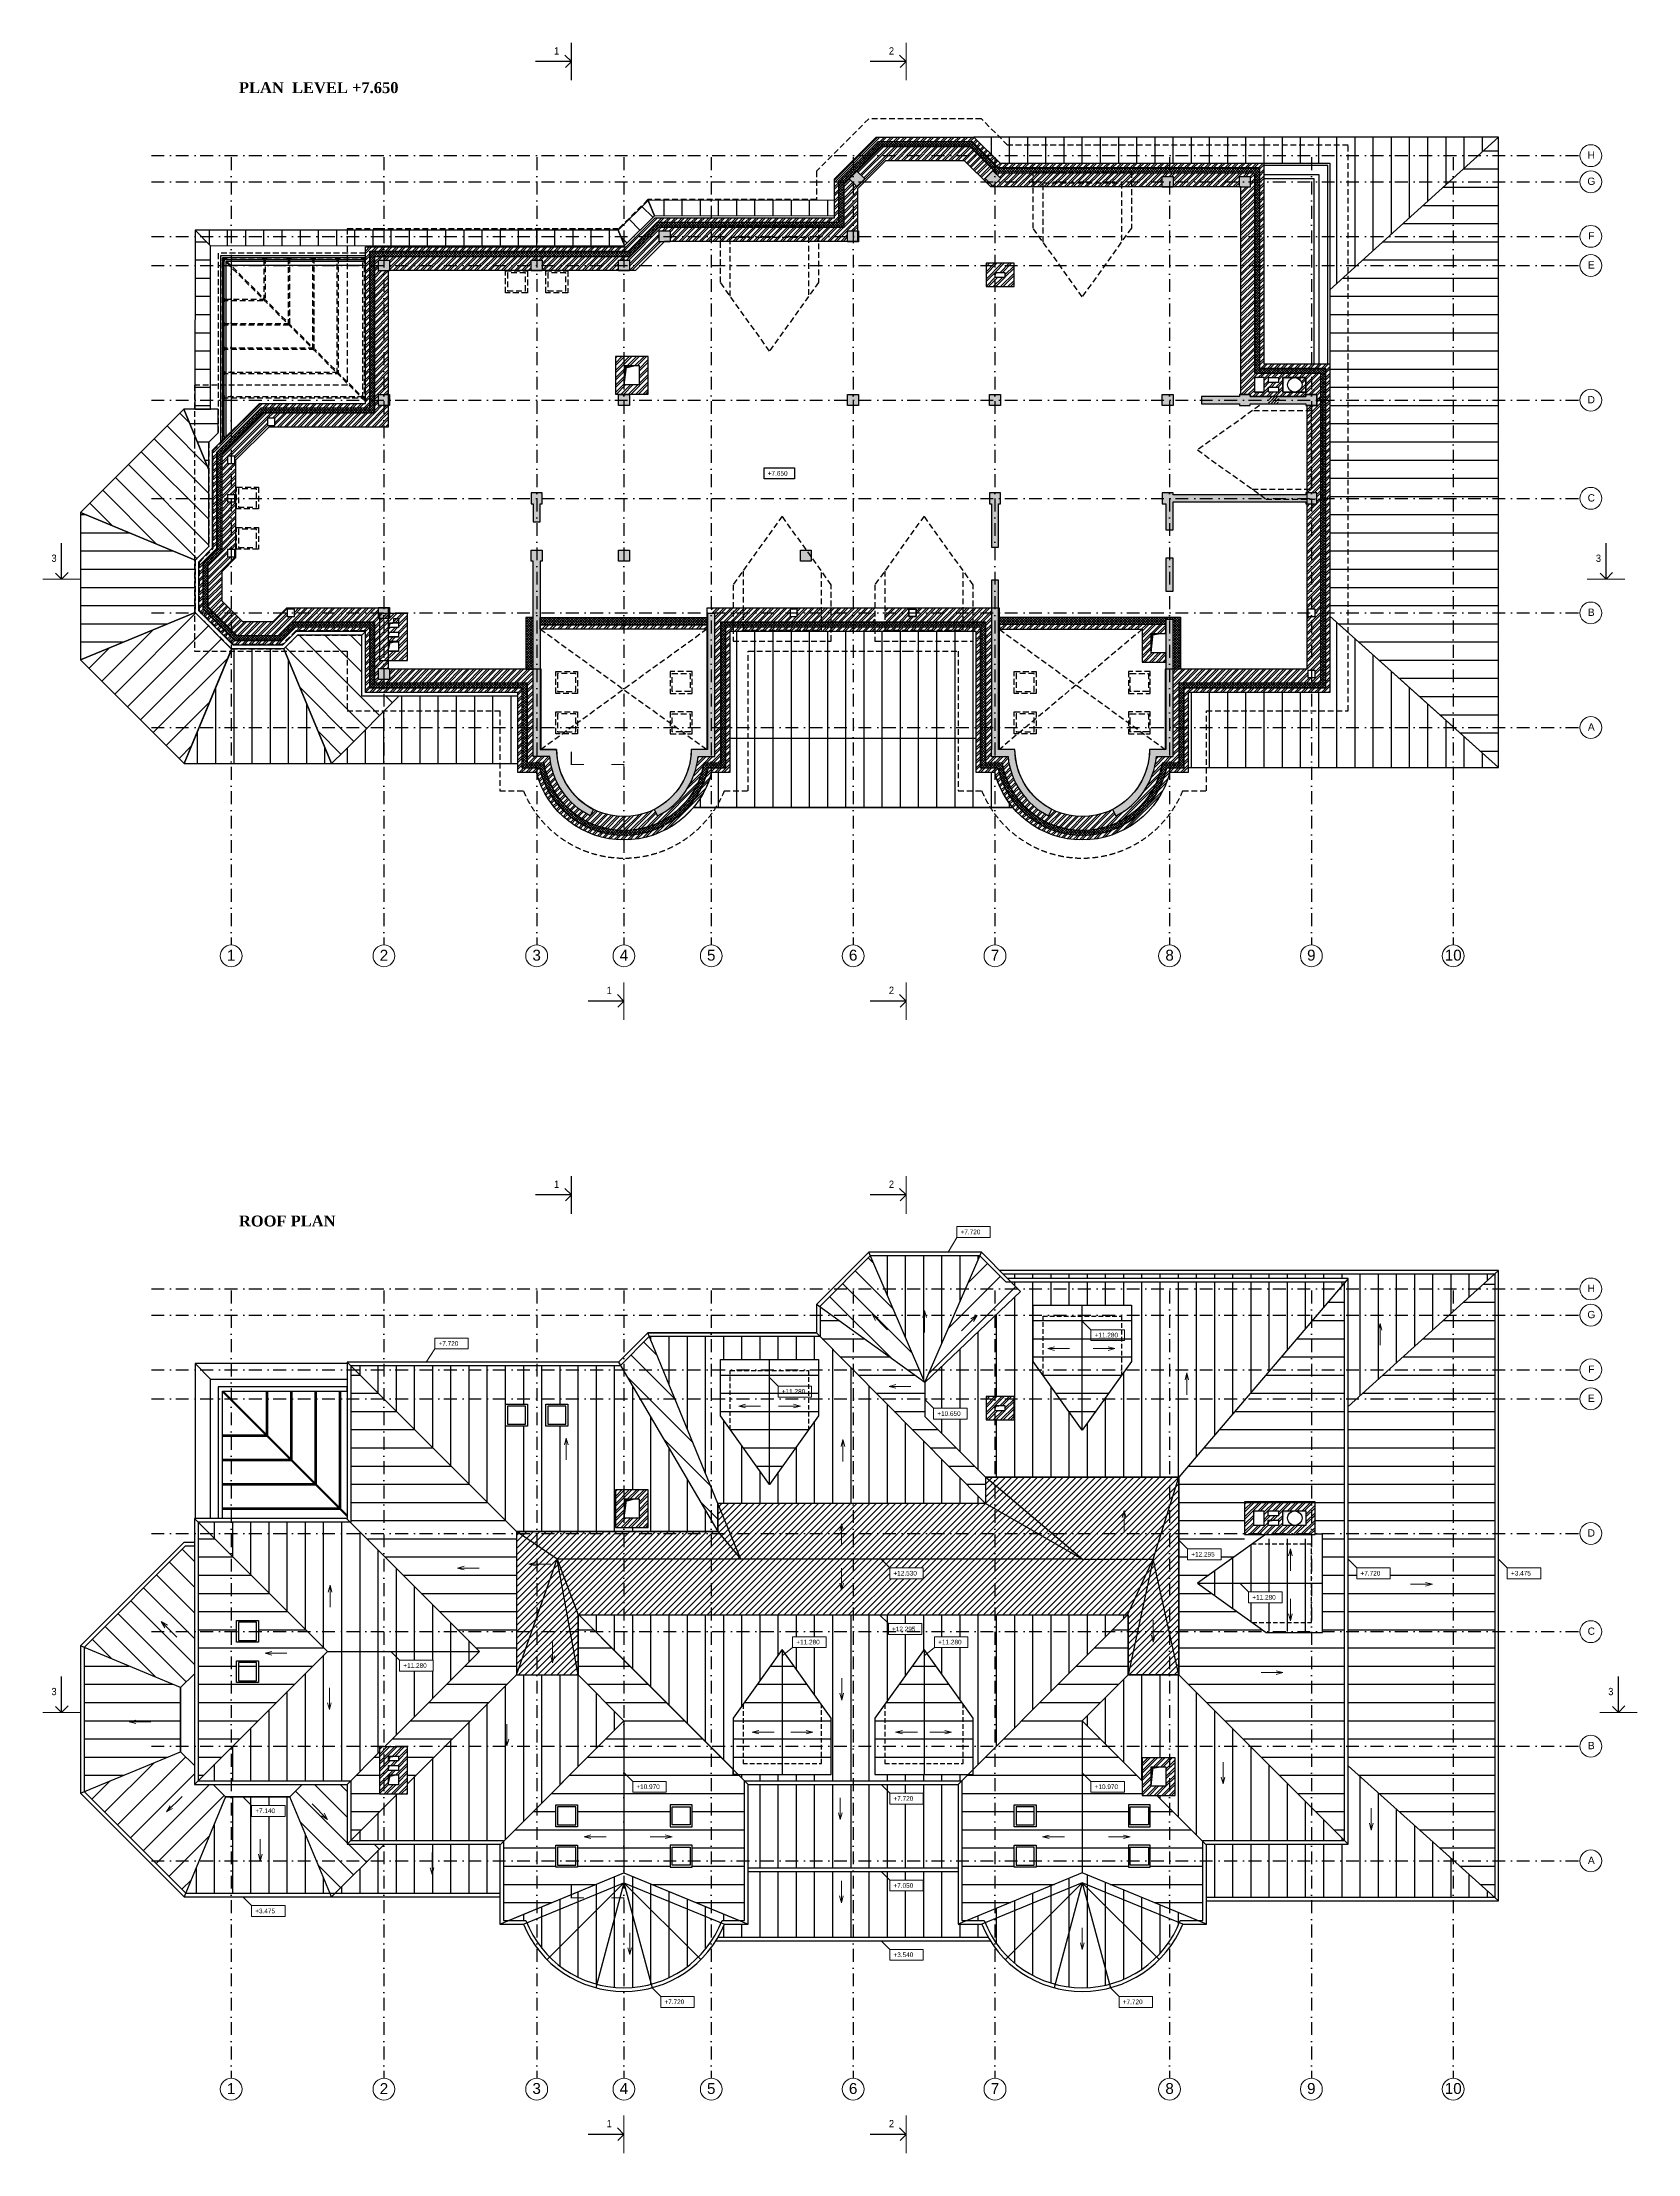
# Model space of a CAD drawing. Header units: millimetres. Extents: x 1177761 to 1329492, y 746793 to 827002.
# Drawn here: x 1225678 to 1269548, y 746793 to 804836 of the extents above; entities that cross this region are included whole.
import ezdxf

# ---------------------------------------------------------------- set-up
doc = ezdxf.new("R2010")
doc.units = ezdxf.units.MM
doc.linetypes.add('HIDDEN', pattern=[9.525, 6.35, -3.175])
doc.linetypes.add('Tengelyvonal', pattern=[670.278, 352.778, -176.389, 0, -141.111])
for name, color, linetype in [('axis', 40, 'Continuous'), ('mark', 4, 'Continuous'), ('roof hatch', 253, 'Continuous'), ('seiling', 7, 'Continuous'), ('text', 7, 'Continuous')]:
    doc.layers.add(name, color=color, linetype=linetype)
for name, color, linetype, lineweight in [('roof', 251, 'Continuous', 15), ('wall', 5, 'Continuous', 30), ('wall hatch', 251, 'Continuous', 15)]:
    doc.layers.add(name, color=color, linetype=linetype, lineweight=lineweight)
doc.styles.add('GENERATED_STYLE_10', font='')
doc.styles.add('GENERATED_STYLE_13', font='')
doc.styles.add('PStudio', font='pstudio.shx')
doc.styles.get("Standard").update_dxf_attribs({"font": 'arial.ttf'})
doc.styles.get('GENERATED_STYLE_10').set_extended_font_data('Arial Кириллический')
doc.styles.get('GENERATED_STYLE_13').set_extended_font_data('Arial Кириллический', bold=True)
pattern_1 = [(45, (241950.74, 1638692.94), (-92.807765, 92.807765), []), (45, (242012.61, 1638692.94), (-92.807765, 92.807765), [])]
pattern_2 = [(45, (241950.736, 1638692.94), (-35.355339, 35.355339), []), (135, (241950.736, 1638692.94), (-35.355339, -35.355339), [])]
pattern_3 = [(135, (107068.3, 1470851), (-353.5534, -353.5534), [])]
pattern_4 = [(180, (107068.3, 1470851), (-9e-14, -500), [])]
pattern_5 = [(45, (37963.35, 1470851.01), (-101.027881, 101.027881), []), (45, (38030.7, 1470851.01), (-101.027881, 101.027881), [])]
pattern_6 = [(90, (241415.6, 1480697.8), (-500, 9e-14), [])]
pattern_7 = [(45, (241415.6, 1480697.8), (-353.5534, 353.5534), [])]
pattern_8 = [(180, (241415.6, 1480697.8), (-9e-14, -500), [])]
pattern_9 = [(135, (241415.6, 1480697.8), (-353.5534, -353.5534), [])]
pattern_10 = [(45, (37963.35, 1439697.82), (-101.027881, 101.027881), []), (45, (38030.7, 1439697.82), (-101.027881, 101.027881), [])]

msp = doc.modelspace()

# ---------------------------------------------------------------- texts
at = {"layer": 'mark', "linetype": 'ByBlock', "style": 'PStudio'}
msp.add_attdef('+7.650', (1245626, 792922), '0.000', height=128, dxfattribs=at)
at = {"layer": 'mark', "color": 0, "linetype": 'ByBlock', "style": 'PStudio'}
for tag, p in [('+7.720', (1250927, 772069)), ('+7.720', (1236574, 769004)), ('+11.280', (1254613, 769234)), ('+11.280', (1246013, 767683)), ('+10.650', (1250287, 767075)), ('+12.295', (1257272, 763207)), ('+12.530', (1249082, 762687)), ('+7.720', (1261924, 762687)), ('+3.475', (1266062, 762687)), ('+11.280', (1258949, 762025)), ('+12.295', (1249043, 761154)), ('+11.280', (1246412, 760794)), ('+11.280', (1250312, 760794)), ('+11.280', (1235606, 760150)), ('+10.970', (1242013, 756819)), ('+10.970', (1254614, 756818)), ('+7.720', (1249082, 756496)), ('+7.140', (1231534, 756156)), ('+7.050', (1249082, 754104)), ('+3.475', (1231534, 753404)), ('+3.540', (1249082, 752199)), ('+7.720', (1242786, 750906)), ('+7.720', (1255388, 750905))]:
    msp.add_attdef(tag, p, '0.000', height=128, dxfattribs=at)
at = {"layer": 'text', "lineweight": 30, "ltscale": 100, "width": 0.9}
for s, p in [('1', (1239751, 804497)), ('2', (1248958, 804497)), ('3', (1225933, 790552)), ('3', (1268396, 790552)), ('1', (1241197, 778674)), ('2', (1248958, 778674)), ('1', (1239751, 773344)), ('2', (1248958, 773344)), ('3', (1225933, 759399)), ('3', (1268736, 759399)), ('1', (1241197, 747521)), ('2', (1248958, 747521))]:
    msp.add_text(s, height=200, dxfattribs=at).set_placement(p)
at = {"layer": 'text'}
for s, insert, char_height, attachment_point, style in [('{\\fTimes New Roman|b1|i0|c0|p18;PLAN\\fTimes New Roman|b1|i0|c204|p18; \\fTimes New Roman|b1|i0|c0|p18; LEVEL \\fTimes New Roman|b1|i0|c204|p18;+7.650}', (1231086, 803584), 300, 4, 'GENERATED_STYLE_13'), ('{\\fArial|b0|i0|c0|p32;H}', (1268270, 801734), 200, 5, 'GENERATED_STYLE_10'), ('{\\fArial|b0|i0|c0|p32;G}', (1268270, 801013), 200, 5, 'GENERATED_STYLE_10'), ('{\\fArial|b0|i0|c0|p32;F}', (1268270, 799513), 200, 5, 'GENERATED_STYLE_10'), ('{\\fArial|b0|i0|c0|p32;E}', (1268270, 798713), 200, 5, 'GENERATED_STYLE_10'), ('{\\fArial|b0|i0|c0|p32;D}', (1268270, 795011), 200, 5, 'GENERATED_STYLE_10'), ('{\\fArial|b0|i0|c0|p32;C}', (1268270, 792310), 200, 5, 'GENERATED_STYLE_10'), ('{\\fArial|b0|i0|c0|p32;B}', (1268270, 789166), 200, 5, 'GENERATED_STYLE_10'), ('{\\fArial|b0|i0|c204|p32;А\\fArial |b0|i0|c0|p34;}', (1268270, 786013), 200, 5, 'GENERATED_STYLE_10'), ('\\A1;{\\fArial ￊ￨\ufff0￨￫￫￨\ufff7￥\ufff1￪￨￩|b0|i0|c0|p34;1}', (1230872, 779738), 300, 5, 'GENERATED_STYLE_10'), ('\\A1;{\\fArial ￊ￨\ufff0￨￫￫￨\ufff7￥\ufff1￪￨￩|b0|i0|c0|p34;2}', (1235074, 779738), 300, 5, 'GENERATED_STYLE_10'), ('\\A1;{\\fArial ￊ￨\ufff0￨￫￫￨\ufff7￥\ufff1￪￨￩|b0|i0|c0|p34;3}', (1239272, 779738), 300, 5, 'GENERATED_STYLE_10'), ('\\A1;{\\fArial ￊ￨\ufff0￨￫￫￨\ufff7￥\ufff1￪￨￩|b0|i0|c0|p34;4}', (1241670, 779738), 300, 5, 'GENERATED_STYLE_10'), ('\\A1;{\\fArial ￊ￨\ufff0￨￫￫￨\ufff7￥\ufff1￪￨￩|b0|i0|c0|p34;5}', (1244072, 779738), 300, 5, 'GENERATED_STYLE_10'), ('\\A1;{\\fArial ￊ￨\ufff0￨￫￫￨\ufff7￥\ufff1￪￨￩|b0|i0|c0|p34;6}', (1247974, 779738), 300, 5, 'GENERATED_STYLE_10'), ('\\A1;{\\fArial ￊ￨\ufff0￨￫￫￨\ufff7￥\ufff1￪￨￩|b0|i0|c0|p34;7}', (1251875, 779738), 300, 5, 'GENERATED_STYLE_10'), ('\\A1;{\\fArial ￊ￨\ufff0￨￫￫￨\ufff7￥\ufff1￪￨￩|b0|i0|c0|p34;8}', (1256675, 779738), 300, 5, 'GENERATED_STYLE_10'), ('\\A1;{\\fArial ￊ￨\ufff0￨￫￫￨\ufff7￥\ufff1￪￨￩|b0|i0|c0|p34;9}', (1260571, 779738), 300, 5, 'GENERATED_STYLE_10'), ('\\A1;{\\fArial ￊ￨\ufff0￨￫￫￨\ufff7￥\ufff1￪￨￩|b0|i0|c0|p34;10}', (1264473, 779738), 300, 5, 'GENERATED_STYLE_10'), ('{\\fArial|b0|i0|c0|p32;H}', (1268270, 770581), 200, 5, 'GENERATED_STYLE_10'), ('{\\fArial|b0|i0|c0|p32;G}', (1268270, 769860), 200, 5, 'GENERATED_STYLE_10'), ('{\\fArial|b0|i0|c0|p32;F}', (1268270, 768360), 200, 5, 'GENERATED_STYLE_10'), ('{\\fArial|b0|i0|c0|p32;E}', (1268270, 767560), 200, 5, 'GENERATED_STYLE_10'), ('{\\fArial|b0|i0|c0|p32;D}', (1268270, 763858), 200, 5, 'GENERATED_STYLE_10'), ('{\\fArial|b0|i0|c0|p32;C}', (1268270, 761157), 200, 5, 'GENERATED_STYLE_10'), ('{\\fArial|b0|i0|c0|p32;B}', (1268270, 758013), 200, 5, 'GENERATED_STYLE_10'), ('{\\fArial|b0|i0|c204|p32;А\\fArial |b0|i0|c0|p34;}', (1268270, 754860), 200, 5, 'GENERATED_STYLE_10'), ('\\A1;{\\fArial ￊ￨\ufff0￨￫￫￨\ufff7￥\ufff1￪￨￩|b0|i0|c0|p34;1}', (1230872, 748585), 300, 5, 'GENERATED_STYLE_10'), ('\\A1;{\\fArial ￊ￨\ufff0￨￫￫￨\ufff7￥\ufff1￪￨￩|b0|i0|c0|p34;2}', (1235074, 748585), 300, 5, 'GENERATED_STYLE_10'), ('\\A1;{\\fArial ￊ￨\ufff0￨￫￫￨\ufff7￥\ufff1￪￨￩|b0|i0|c0|p34;3}', (1239272, 748585), 300, 5, 'GENERATED_STYLE_10'), ('\\A1;{\\fArial ￊ￨\ufff0￨￫￫￨\ufff7￥\ufff1￪￨￩|b0|i0|c0|p34;4}', (1241670, 748585), 300, 5, 'GENERATED_STYLE_10'), ('\\A1;{\\fArial ￊ￨\ufff0￨￫￫￨\ufff7￥\ufff1￪￨￩|b0|i0|c0|p34;5}', (1244072, 748585), 300, 5, 'GENERATED_STYLE_10'), ('\\A1;{\\fArial ￊ￨\ufff0￨￫￫￨\ufff7￥\ufff1￪￨￩|b0|i0|c0|p34;6}', (1247974, 748585), 300, 5, 'GENERATED_STYLE_10'), ('\\A1;{\\fArial ￊ￨\ufff0￨￫￫￨\ufff7￥\ufff1￪￨￩|b0|i0|c0|p34;7}', (1251875, 748585), 300, 5, 'GENERATED_STYLE_10'), ('\\A1;{\\fArial ￊ￨\ufff0￨￫￫￨\ufff7￥\ufff1￪￨￩|b0|i0|c0|p34;8}', (1256675, 748585), 300, 5, 'GENERATED_STYLE_10'), ('\\A1;{\\fArial ￊ￨\ufff0￨￫￫￨\ufff7￥\ufff1￪￨￩|b0|i0|c0|p34;9}', (1260571, 748585), 300, 5, 'GENERATED_STYLE_10'), ('\\A1;{\\fArial ￊ￨\ufff0￨￫￫￨\ufff7￥\ufff1￪￨￩|b0|i0|c0|p34;10}', (1264473, 748585), 300, 5, 'GENERATED_STYLE_10')]:
    msp.add_mtext(s, dxfattribs=dict(at, insert=insert, char_height=char_height, attachment_point=attachment_point, style=style))
at = {"layer": 'text', "ltscale": 100, "insert": (1231086, 772431), "char_height": 300, "attachment_point": 4, "style": 'GENERATED_STYLE_13'}
msp.add_mtext('{\\fTimes New Roman|b1|i0|c0|p18;ROOF PLAN}', dxfattribs=at)

# ---------------------------------------------------------------- blocks, each defined once
blk = doc.blocks.new('Arrow', base_point=(854890, -718323))
at = {"color": 7, "linetype": 'Continuous'}
for q in [(854890, -717722), (854840, -718136), (854940, -718136)]:
    blk.add_line((854890, -718323), q, dxfattribs=at)

# ---------------------------------------------------------------- hatches: boundary and pattern name
at = {"layer": 'roof hatch', "lineweight": -3, "ltscale": 50}
h = msp.add_hatch(dxfattribs=at)
h.set_pattern_fill('ANSI31', color=256, scale=4000, angle=135, style=0)
h.set_pattern_definition(pattern_4)
h.paths.add_polyline_path([(1226730, 787862), (1229884, 789163), (1229884, 790597), (1226730, 791908)])
h.paths.add_polyline_path([(1261084, 789058), (1263649, 786756), (1265722, 784896), (1265722, 802228), (1261084, 798032)])
h = msp.add_hatch(dxfattribs=at)
h.set_pattern_fill('ANSI31', color=256, scale=4000, angle=45, style=0)
h.set_pattern_definition([(90, (248775.1, 1638802.05), (-500, 9e-14), [])])
h.paths.add_polyline_path([(1242335, 800489), (1242510, 800067), (1247463, 800069), (1247463, 800491)])
h.paths.add_polyline_path([(1229880, 799665), (1230304, 799241), (1241689, 799246), (1241514, 799667)])
h.paths.add_polyline_path([(1251294, 802228), (1252015, 801508), (1261083, 801508), (1261084, 798032), (1265722, 802228)])
h.paths.add_polyline_path([(1265722, 784896), (1261084, 789058), (1261084, 788615), (1261084, 786958), (1257189, 786958), (1257189, 784896)])
edge = h.paths.add_edge_path()
edge.add_line((1251359, 788638), (1244588, 788638))
edge.add_line((1244588, 788638), (1244588, 784758))
edge.add_line((1244588, 784758), (1244079, 784758))
edge.add_arc((1241672, 785398), 2490, 320.17157, 345.10621, ccw=False)
edge.add_line((1243585, 783803), (1252361, 783803))
edge.add_arc((1254274, 785398), 2490, 194.89379, 219.82843, ccw=False)
edge.add_line((1251867, 784758), (1251359, 784758))
edge.add_line((1251359, 784758), (1251359, 788638))
h = msp.add_hatch(dxfattribs=at)
h.set_pattern_fill('ANSI31', color=256, scale=4000, angle=90, style=0)
h.set_pattern_definition(pattern_3)
h.paths.add_polyline_path([(1241514, 799667), (1241689, 799246), (1242510, 800067), (1242335, 800489)])
h = msp.add_hatch(dxfattribs=at)
h.set_pattern_fill('ANSI31', color=256, scale=4000, angle=135, style=0)
h.set_pattern_definition(pattern_4)
h.paths.add_polyline_path([(1229880, 799665), (1229878, 794748), (1230304, 794748), (1230304, 799241)])
h = msp.add_hatch(dxfattribs=at)
h.set_pattern_fill('ANSI31', color=256, scale=4000, angle=90, style=0)
h.set_pattern_definition(pattern_3)
h.paths.add_polyline_path([(1235485, 786858), (1234462, 786858), (1234462, 788538), (1232700, 788538), (1232323, 788161), (1233635, 785008), (1233980, 785352)])
h.paths.add_polyline_path([(1226730, 791908), (1229884, 790597), (1230262, 790976), (1230262, 793077), (1229570, 794748)])
h = msp.add_hatch(dxfattribs=at)
h.set_pattern_fill('ANSI31', color=256, scale=4000, angle=135, style=0)
h.set_pattern_definition(pattern_4)
h.paths.add_polyline_path([(1229570, 794748), (1230262, 793077), (1230262, 793846), (1230512, 794096), (1230512, 794748)])
h = msp.add_hatch(dxfattribs=at)
h.set_pattern_fill('ANSI31', color=256, scale=4000, style=0)
h.set_pattern_definition([(45, (107068.3, 1470851), (-353.5534, 353.5534), [])])
h.paths.add_polyline_path([(1229582, 785007), (1230885, 788150), (1229884, 789163), (1226730, 787862)])
h = msp.add_hatch(dxfattribs=at)
h.set_pattern_fill('ANSI31', color=256, scale=4000, angle=45, style=0)
h.set_pattern_definition([(90, (241950.74, 1638802.05), (-500, 9e-14), [])])
h.paths.add_polyline_path([(1233635, 785008), (1232323, 788161), (1230889, 788161), (1229582, 785007)])
h = msp.add_hatch(dxfattribs=at)
h.set_pattern_fill('ANSI31', color=256, scale=4000, angle=45, style=0)
h.set_pattern_definition([(90, (107068.3, 1470851), (-500, 9e-14), [])])
h.paths.add_polyline_path([(1238758, 786858), (1235485, 786858), (1233980, 785352), (1233635, 785008), (1238758, 785008)])
h = msp.add_hatch(dxfattribs=at)
h.set_pattern_fill('ANSI31', color=256, scale=4000, angle=90, style=0)
h.set_pattern_definition(pattern_9)
h.paths.add_polyline_path([(1249795, 768345), (1249456, 768345), (1249947, 767993)])
h.paths.add_polyline_path([(1249148, 769845), (1247973, 769845), (1247973, 769410), (1249456, 768345), (1249795, 768345)])
h.paths.add_polyline_path([(1248838, 770565), (1247534, 770565), (1247063, 770094), (1247063, 770063), (1247367, 769845), (1248510, 769845), (1248496, 769869), (1248537, 769845), (1249148, 769845)])
h.paths.add_polyline_path([(1248446, 771475), (1248444, 771475), (1247534, 770565), (1248838, 770565)])
h.paths.add_polyline_path([(1247973, 769845), (1247367, 769845), (1247973, 769410)])
h = msp.add_hatch(dxfattribs=at)
h.set_pattern_fill('ANSI31', color=256, scale=4000, angle=45, style=0)
h.set_pattern_definition(pattern_6)
h.paths.add_polyline_path([(1251458, 771475), (1248446, 771475), (1248838, 770565), (1251063, 770565)])
h.paths.add_polyline_path([(1251063, 770565), (1248838, 770565), (1249148, 769845), (1249906, 769845), (1249940, 769972), (1249974, 769845), (1250751, 769845)])
h.paths.add_polyline_path([(1249148, 769845), (1249795, 768345), (1250100, 768345), (1250751, 769845)])
h.paths.add_polyline_path([(1250100, 768345), (1249795, 768345), (1249947, 767993)])
h = msp.add_hatch(dxfattribs=at)
h.set_pattern_fill('ANSI31', color=256, scale=4000, style=0)
h.set_pattern_definition(pattern_7)
h.paths.add_polyline_path([(1250318, 768345), (1250100, 768345), (1249947, 767993)])
h.paths.add_polyline_path([(1251874, 769824), (1251874, 769845), (1250751, 769845), (1250100, 768345), (1250318, 768345)])
h.paths.add_polyline_path([(1252580, 770496), (1252511, 770565), (1251063, 770565), (1250751, 769845), (1251896, 769845)])
h.paths.add_polyline_path([(1252321, 770755), (1252179, 770755), (1251460, 771475), (1251458, 771475), (1251063, 770565), (1252511, 770565)])
h = msp.add_hatch(dxfattribs=at)
h.set_pattern_fill('ANSI31', color=256, scale=4000, angle=45, style=0)
h.set_pattern_definition(pattern_6)
h.paths.add_polyline_path([(1262705, 768345), (1261584, 768345), (1261584, 767545), (1261821, 767545)])
h.paths.add_polyline_path([(1261821, 767545), (1261584, 767545), (1261584, 767331)])
h.paths.add_polyline_path([(1264363, 769845), (1261584, 769845), (1261584, 768345), (1262705, 768345)])
h.paths.add_polyline_path([(1265158, 770565), (1261584, 770565), (1261584, 769845), (1264363, 769845)])
h.paths.add_polyline_path([(1265611, 770975), (1252101, 770975), (1252221, 770855), (1259268, 770855), (1261584, 770855), (1261584, 770565), (1265158, 770565)])
h = msp.add_hatch(dxfattribs=at)
h.set_pattern_fill('ANSI31', color=256, scale=4000, angle=135, style=0)
h.set_pattern_definition(pattern_8)
h.paths.add_polyline_path([(1265622, 754845), (1264494, 754845), (1265610, 753843), (1265622, 753843)])
h.paths.add_polyline_path([(1265622, 757995), (1264473, 757995), (1264473, 754863), (1264494, 754845), (1265622, 754845)])
h.paths.add_polyline_path([(1265622, 761145), (1264473, 761145), (1264473, 757995), (1265622, 757995)])
h.paths.add_polyline_path([(1265622, 763845), (1264473, 763845), (1264473, 761145), (1265622, 761145)])
h.paths.add_polyline_path([(1265622, 767545), (1264473, 767545), (1264473, 763845), (1265622, 763845)])
h.paths.add_polyline_path([(1265622, 768345), (1264473, 768345), (1264473, 767545), (1265622, 767545)])
h.paths.add_polyline_path([(1265622, 769845), (1264473, 769845), (1264473, 768345), (1265622, 768345)])
h.paths.add_polyline_path([(1265622, 770565), (1265158, 770565), (1264473, 769945), (1264473, 769845), (1265622, 769845)])
h.paths.add_polyline_path([(1265622, 770975), (1265611, 770975), (1265158, 770565), (1265622, 770565)])
h.paths.add_polyline_path([(1264473, 769845), (1264363, 769845), (1262705, 768345), (1264473, 768345)])
h.paths.add_polyline_path([(1264473, 768345), (1262705, 768345), (1261821, 767545), (1264473, 767545)])
h.paths.add_polyline_path([(1264473, 767545), (1261821, 767545), (1261584, 767331), (1261584, 764725), (1261584, 763845), (1264473, 763845)])
h.paths.add_polyline_path([(1264473, 763845), (1261584, 763845), (1261584, 763138), (1261823, 762898), (1262742, 762898), (1262742, 762599), (1261823, 762599), (1261823, 762898), (1261584, 763138), (1261584, 761145), (1264473, 761145)])
h.paths.add_polyline_path([(1264473, 761145), (1261584, 761145), (1261584, 757995), (1264473, 757995)])
h.paths.add_polyline_path([(1264473, 757995), (1261584, 757995), (1261584, 757456), (1264473, 754863)])
h.paths.add_polyline_path([(1264473, 769945), (1264363, 769845), (1264473, 769845)])
h = msp.add_hatch(dxfattribs=at)
h.set_pattern_fill('ANSI31', color=256, scale=4000, angle=45, style=0)
h.set_pattern_definition(pattern_6)
h.paths.add_polyline_path([(1261337, 770565), (1252511, 770565), (1252580, 770496), (1251896, 769845), (1252923, 769845), (1252923, 770117), (1255623, 770117), (1255623, 769845), (1260724, 769845)])
h.paths.add_polyline_path([(1261484, 770738), (1261484, 770755), (1259268, 770755), (1252321, 770755), (1252511, 770565), (1261337, 770565)])
h.paths.add_polyline_path([(1256674, 769845), (1255623, 769845), (1255623, 768569), (1255462, 768345), (1256674, 768345)])
h.paths.add_polyline_path([(1260573, 769668), (1260573, 769845), (1256674, 769845), (1256674, 768345), (1259448, 768345)])
h.paths.add_polyline_path([(1260724, 769845), (1260573, 769845), (1260573, 769668)])
h.paths.add_polyline_path([(1259448, 768345), (1256674, 768345), (1256674, 767545), (1258767, 767545)])
h.paths.add_polyline_path([(1256674, 768345), (1255462, 768345), (1254890, 767545), (1256674, 767545)])
h.paths.add_polyline_path([(1256674, 767545), (1254890, 767545), (1254273, 766683), (1253656, 767545), (1252399, 767545), (1252399, 766967), (1251874, 766967), (1251874, 765388), (1256674, 765388)])
h.paths.add_polyline_path([(1258767, 767545), (1256674, 767545), (1256674, 765388), (1256931, 765388)])
h.paths.add_polyline_path([(1251874, 766967), (1251629, 766967), (1251629, 767545), (1249947, 767545), (1249947, 767525), (1250186, 767286), (1251105, 767286), (1251105, 766986), (1250186, 766986), (1250186, 767286), (1249947, 767525), (1249947, 767057), (1251615, 765388), (1251874, 765388)])
h.paths.add_polyline_path([(1251874, 768345), (1250318, 768345), (1249947, 767993), (1249947, 767545), (1251629, 767545), (1251629, 767607), (1251874, 767607)])
h.paths.add_polyline_path([(1253083, 768345), (1251874, 768345), (1251874, 767607), (1252399, 767607), (1252399, 767545), (1253656, 767545)])
h.paths.add_polyline_path([(1252923, 769845), (1251896, 769845), (1251874, 769824), (1251874, 768345), (1253083, 768345), (1252923, 768569)])
h.paths.add_polyline_path([(1251874, 769824), (1250318, 768345), (1251874, 768345)])
h.paths.add_polyline_path([(1251980, 766846), (1252292, 766846), (1252292, 766659), (1251980, 766659)], flags=24)
h.paths.add_polyline_path([(1251857, 766614), (1252170, 766614), (1252170, 766427), (1251857, 766427)], flags=9)
h.paths.add_polyline_path([(1255284, 766392), (1255663, 766392), (1255663, 766205), (1255284, 766205)], flags=24)
h.paths.add_polyline_path([(1253408, 766392), (1253787, 766392), (1253787, 766205), (1253408, 766205)], flags=24)
h.paths.add_polyline_path([(1251215, 767129), (1251215, 767442), (1251403, 767442), (1251403, 767129)], flags=24)
h.paths.add_polyline_path([(1251300, 766846), (1251613, 766846), (1251613, 766659), (1251300, 766659)], flags=24)
h.paths.add_polyline_path([(1251215, 767820), (1251215, 768133), (1251403, 768133), (1251403, 767820)], flags=24)
h = msp.add_hatch(dxfattribs=at)
h.set_pattern_fill('ANSI31', color=256, scale=4000, angle=135, style=0)
h.set_pattern_definition(pattern_8)
h.paths.add_polyline_path([(1261484, 770565), (1261337, 770565), (1260724, 769845), (1261484, 769845)])
h.paths.add_polyline_path([(1261484, 769845), (1260724, 769845), (1260573, 769668), (1260573, 768345), (1261484, 768345)])
h.paths.add_polyline_path([(1260573, 769668), (1259448, 768345), (1260573, 768345)])
h.paths.add_polyline_path([(1260573, 768345), (1259448, 768345), (1258767, 767545), (1260573, 767545)])
h.paths.add_polyline_path([(1261484, 768345), (1260573, 768345), (1260573, 767545), (1261484, 767545)])
h.paths.add_polyline_path([(1261484, 767545), (1260573, 767545), (1260573, 764595), (1260673, 764595), (1260673, 763845), (1261484, 763845), (1261484, 764725)])
h.paths.add_polyline_path([(1260573, 767545), (1258767, 767545), (1256932, 765389), (1256932, 763845), (1258738, 763845), (1258738, 764595), (1260573, 764595)])
h.paths.add_polyline_path([(1257442, 762475), (1259147, 763695), (1258738, 763695), (1258738, 763845), (1256932, 763845), (1256932, 763657), (1257171, 763418), (1258090, 763418), (1258090, 763118), (1257171, 763118), (1257171, 763418), (1256932, 763657), (1256932, 761145), (1259301, 761145)])
h.paths.add_polyline_path([(1261484, 763845), (1260673, 763845), (1260673, 763825), (1260876, 763825), (1260876, 761145), (1261484, 761145)])
h.paths.add_polyline_path([(1261484, 757995), (1260573, 757995), (1260573, 756315), (1261484, 755405)])
h.paths.add_polyline_path([(1260573, 757995), (1258894, 757995), (1260573, 756315)])
h.paths.add_polyline_path([(1260573, 761125), (1259328, 761125), (1259301, 761145), (1256932, 761145), (1256932, 759957), (1258894, 757995), (1260573, 757995)])
h.paths.add_polyline_path([(1261484, 761145), (1260876, 761145), (1260876, 761125), (1260573, 761125), (1260573, 757995), (1261484, 757995)])
h.paths.add_polyline_path([(1260712, 765082), (1260974, 765082), (1260974, 764895), (1260712, 764895)], flags=24)
h.paths.add_polyline_path([(1259518, 765437), (1259897, 765437), (1259897, 765249), (1259518, 765249)], flags=24)
h.paths.add_polyline_path([(1258327, 764064), (1258327, 764376), (1258515, 764376), (1258515, 764064)], flags=24)
h.paths.add_polyline_path([(1259466, 765082), (1259845, 765082), (1259845, 764895), (1259466, 764895)], flags=24)
h.paths.add_polyline_path([(1257929, 763997), (1257929, 764293), (1258116, 764293), (1258116, 763997)], flags=24)
h.paths.add_polyline_path([(1258327, 763396), (1258327, 763675), (1258515, 763675), (1258515, 763396)], flags=24)
h.paths.add_polyline_path([(1261076, 761620), (1261076, 761999), (1261263, 761999), (1261263, 761620)], flags=24)
h.paths.add_polyline_path([(1261076, 762970), (1261076, 763350), (1261263, 763350), (1261263, 762970)], flags=24)
h = msp.add_hatch(dxfattribs=at)
h.set_pattern_fill('ANSI31', color=256, scale=4000, angle=135, style=0)
h.set_pattern_definition(pattern_8)
h.paths.add_polyline_path([(1244320, 768627), (1247020, 768627), (1247020, 767079), (1245670, 765193), (1244320, 767079)])
h.paths.add_polyline_path([(1252923, 770117), (1255623, 770117), (1255623, 768569), (1254273, 766683), (1252923, 768569)])
h = msp.add_hatch(dxfattribs=at)
h.set_pattern_fill('ANSI31', color=256, scale=4000, angle=135, style=0)
h.set_pattern_definition(pattern_8)
h.paths.add_polyline_path([(1249947, 767545), (1248759, 767545), (1251615, 764667), (1251615, 765388), (1249947, 767057)])
h.paths.add_polyline_path([(1249947, 767993), (1249456, 768345), (1247973, 768345), (1247973, 768337), (1248759, 767545), (1249947, 767545)])
h.paths.add_polyline_path([(1247973, 769410), (1247973, 768345), (1249456, 768345)])
h.paths.add_polyline_path([(1247973, 769410), (1247367, 769845), (1247063, 769845), (1247063, 769255), (1247965, 768345), (1247973, 768345)])
h.paths.add_polyline_path([(1247063, 770063), (1247063, 769845), (1247367, 769845)])
h.paths.add_polyline_path([(1247973, 768345), (1247965, 768345), (1247973, 768337)])
h = msp.add_hatch(dxfattribs=at)
h.set_pattern_fill('ANSI31', color=256, scale=4000, angle=90, style=0)
h.set_pattern_definition(pattern_9)
h.paths.add_polyline_path([(1244253, 764667), (1244073, 765106), (1244073, 764210), (1244253, 763902)])
h.paths.add_polyline_path([(1244073, 765106), (1243071, 767545), (1242119, 767545), (1244073, 764210)])
h.paths.add_polyline_path([(1242742, 768345), (1241672, 768345), (1241672, 768307), (1242119, 767545), (1243071, 767545)])
h.paths.add_polyline_path([(1242368, 769255), (1241672, 768559), (1241672, 768345), (1242742, 768345)])
h.paths.add_polyline_path([(1241672, 768559), (1241579, 768466), (1241650, 768345), (1241672, 768345)])
h = msp.add_hatch(dxfattribs=at)
h.set_pattern_fill('ANSI31', color=256, scale=4000, angle=45, style=0)
h.set_pattern_definition(pattern_6)
h.paths.add_polyline_path([(1247973, 768337), (1247973, 767545), (1248759, 767545)])
h.paths.add_polyline_path([(1248759, 767545), (1247973, 767545), (1247973, 764667), (1251615, 764667)])
h.paths.add_polyline_path([(1247973, 767545), (1247023, 767545), (1247023, 767079), (1245673, 765193), (1244323, 767079), (1244323, 767545), (1244073, 767545), (1244073, 765106), (1244253, 764667), (1247973, 764667)])
h.paths.add_polyline_path([(1247973, 768337), (1247965, 768345), (1247023, 768345), (1247023, 767545), (1247973, 767545)])
h.paths.add_polyline_path([(1247062, 769255), (1244073, 769255), (1244073, 768345), (1244323, 768345), (1244323, 768627), (1247023, 768627), (1247023, 768345), (1247965, 768345)])
h.paths.add_polyline_path([(1244073, 769255), (1242368, 769255), (1242368, 769255), (1242742, 768345), (1244073, 768345)])
h.paths.add_polyline_path([(1244323, 768345), (1244073, 768345), (1244073, 767545), (1244323, 767545)])
h.paths.add_polyline_path([(1244073, 768345), (1242742, 768345), (1243071, 767545), (1244073, 767545)])
h.paths.add_polyline_path([(1244073, 767545), (1243071, 767545), (1244073, 765106)])
h.paths.add_polyline_path([(1244692, 765103), (1245054, 765103), (1245054, 764915), (1244692, 764915)], flags=24)
h.paths.add_polyline_path([(1246625, 765103), (1247021, 765103), (1247021, 764915), (1246625, 764915)], flags=24)
h = msp.add_hatch(dxfattribs=at)
h.set_pattern_fill('ANSI31', color=256, scale=4000, angle=135, style=0)
h.set_pattern_definition(pattern_8)
h.paths.add_polyline_path([(1234952, 757839), (1234162, 757045), (1234162, 755405), (1235073, 756316), (1235073, 756685), (1234952, 756685)])
h.paths.add_polyline_path([(1235442, 756685), (1235073, 756685), (1235073, 756316)])
h.paths.add_polyline_path([(1236752, 757995), (1235106, 757995), (1235086, 757975), (1235722, 757975), (1235722, 756965)])
h.paths.add_polyline_path([(1238715, 759958), (1238715, 761145), (1237153, 761145), (1237697, 760600), (1235106, 757995), (1236752, 757995)])
h.paths.add_polyline_path([(1238715, 763845), (1235073, 763845), (1235073, 763225), (1237153, 761145), (1238715, 761145)])
h.paths.add_polyline_path([(1235073, 767544), (1235073, 763845), (1238715, 763845), (1238715, 763902)])
h.paths.add_polyline_path([(1235073, 767544), (1234162, 768455), (1234162, 764155), (1234142, 764155), (1234452, 763845), (1235073, 763845)])
h.paths.add_polyline_path([(1234670, 756481), (1234950, 756481), (1234950, 756294), (1234670, 756294)], flags=24)
h.paths.add_polyline_path([(1235820, 757140), (1235820, 757519), (1236007, 757519), (1236007, 757140)], flags=24)
h.paths.add_polyline_path([(1235820, 758022), (1235820, 758235), (1236007, 758235), (1236007, 758022)], flags=24)
h = msp.add_hatch(dxfattribs=at)
h.set_pattern_fill('ANSI31', color=256, scale=4000, angle=45, style=0)
h.set_pattern_definition(pattern_6)
h.paths.add_polyline_path([(1241579, 768466), (1241569, 768455), (1239273, 768455), (1239273, 768345), (1241650, 768345)])
h.paths.add_polyline_path([(1239273, 768455), (1235073, 768455), (1235073, 768345), (1239273, 768345)])
h.paths.add_polyline_path([(1235073, 768455), (1234937, 768455), (1234162, 768455), (1234272, 768345), (1235073, 768345)])
h.paths.add_polyline_path([(1235073, 768345), (1234272, 768345), (1235072, 767545), (1235073, 767545)])
h.paths.add_polyline_path([(1239273, 768345), (1235073, 768345), (1235073, 767545), (1239273, 767545)])
h.paths.add_polyline_path([(1241672, 768307), (1241650, 768345), (1239273, 768345), (1239273, 767545), (1241672, 767545)])
h.paths.add_polyline_path([(1241672, 768307), (1241672, 767545), (1242119, 767545)])
h.paths.add_polyline_path([(1242119, 767545), (1241672, 767545), (1241672, 765042), (1242341, 765042), (1242341, 764012), (1241672, 764012), (1241672, 763902), (1244073, 763902), (1244073, 764210)])
h.paths.add_polyline_path([(1241438, 765042), (1241672, 765042), (1241672, 767545), (1239273, 767545), (1239273, 763902), (1241672, 763902), (1241672, 764012), (1241438, 764012)])
h.paths.add_polyline_path([(1240127, 766795), (1239527, 766795), (1239527, 767395), (1240127, 767395)], flags=16)
h.paths.add_polyline_path([(1240077, 766845), (1239577, 766845), (1239577, 767345), (1240077, 767345)], flags=0)
h.paths.add_polyline_path([(1239273, 767545), (1235073, 767545), (1235073, 767544), (1238715, 763902), (1239273, 763902)])
h.paths.add_polyline_path([(1238418, 766795), (1238418, 767395), (1239018, 767395), (1239018, 766795)], flags=16)
h.paths.add_polyline_path([(1238468, 766845), (1238468, 767345), (1238968, 767345), (1238968, 766845)], flags=0)
h.paths.add_polyline_path([(1238968, 767345), (1238468, 767345), (1238468, 766845), (1238968, 766845)], flags=0)
h.paths.add_polyline_path([(1240077, 767345), (1239577, 767345), (1239577, 766845), (1240077, 766845)], flags=0)
h.paths.add_polyline_path([(1238570, 767981), (1238866, 767981), (1238866, 767793), (1238570, 767793)], flags=24)
h.paths.add_polyline_path([(1239116, 767981), (1239429, 767981), (1239429, 767793), (1239116, 767793)], flags=9)
h.paths.add_polyline_path([(1239679, 767981), (1239975, 767981), (1239975, 767793), (1239679, 767793)], flags=24)
h.paths.add_polyline_path([(1240702, 767981), (1241098, 767981), (1241098, 767793), (1240702, 767793)], flags=24)
h.paths.add_polyline_path([(1241851, 765510), (1242163, 765510), (1242163, 765323), (1241851, 765323)], flags=24)
h.paths.add_polyline_path([(1241742, 765817), (1242037, 765817), (1242037, 765630), (1241742, 765630)], flags=24)
h.paths.add_polyline_path([(1242619, 764346), (1242619, 764708), (1242806, 764708), (1242806, 764346)], flags=24)
h.paths.add_polyline_path([(1242619, 764022), (1242619, 764301), (1242806, 764301), (1242806, 764022)], flags=24)
h.paths.add_polyline_path([(1241087, 765510), (1241399, 765510), (1241399, 765323), (1241087, 765323)], flags=24)
h = msp.add_hatch(dxfattribs=at)
h.set_pattern_fill('ANSI31', color=256, scale=4000, angle=45, style=0)
h.set_pattern_definition(pattern_6)
h.paths.add_polyline_path([(1234142, 764155), (1230872, 764155), (1230872, 763845), (1234452, 763845)])
h.paths.add_polyline_path([(1230872, 764155), (1229962, 764155), (1230272, 763845), (1230872, 763845)])
h.paths.add_polyline_path([(1230872, 763845), (1230272, 763845), (1230872, 763245)])
h.paths.add_polyline_path([(1234452, 763845), (1230872, 763845), (1230872, 763245), (1232973, 761145), (1235073, 761145), (1235073, 763225)])
h.paths.add_polyline_path([(1235073, 763225), (1235073, 761145), (1237153, 761145)])
h.paths.add_polyline_path([(1237153, 761145), (1235073, 761145), (1235073, 760600), (1237697, 760600)])
h.paths.add_polyline_path([(1235073, 761145), (1232973, 761145), (1233517, 760600), (1235073, 760600)])
h = msp.add_hatch(dxfattribs=at)
h.set_pattern_fill('ANSI31', color=256, scale=4000, angle=135, style=0)
h.set_pattern_definition(pattern_8)
h.paths.add_polyline_path([(1229962, 764155), (1229962, 763845), (1230272, 763845)])
h.paths.add_polyline_path([(1230872, 763245), (1230272, 763845), (1229962, 763845), (1229962, 762674), (1229962, 761145), (1230872, 761145)])
h.paths.add_polyline_path([(1230872, 763245), (1230872, 761145), (1231022, 761145), (1231022, 761454), (1231622, 761454), (1231622, 761145), (1232973, 761145)])
h.paths.add_polyline_path([(1232973, 761145), (1231622, 761145), (1231622, 760854), (1231022, 760854), (1231022, 761145), (1230872, 761145), (1230872, 757995), (1230912, 757995), (1233517, 760600)])
h.paths.add_polyline_path([(1231622, 760346), (1231622, 759746), (1231022, 759746), (1231022, 760346)], flags=16)
h.paths.add_polyline_path([(1231572, 760296), (1231572, 759796), (1231072, 759796), (1231072, 760296)], flags=0)
h.paths.add_polyline_path([(1230872, 761145), (1229962, 761145), (1229962, 757995), (1230872, 757995)])
h.paths.add_polyline_path([(1230872, 757955), (1230872, 757995), (1229962, 757995), (1229962, 757045)])
h.paths.add_polyline_path([(1230461, 761007), (1230461, 761302), (1230648, 761302), (1230648, 761007)], flags=9)
h.paths.add_polyline_path([(1230461, 759898), (1230461, 760194), (1230648, 760194), (1230648, 759898)], flags=24)
h.paths.add_polyline_path([(1230461, 760444), (1230461, 760756), (1230648, 760756), (1230648, 760444)], flags=24)
h = msp.add_hatch(dxfattribs=at)
h.set_pattern_fill('ANSI31', color=256, scale=4000, angle=135, style=0)
h.set_pattern_definition(pattern_8)
h.paths.add_polyline_path([(1235073, 763845), (1234452, 763845), (1235073, 763225)])
h = msp.add_hatch(dxfattribs=at)
h.set_pattern_fill('ANSI31', color=256, scale=4000, angle=90, style=0)
h.set_pattern_definition(pattern_9)
h.paths.add_polyline_path([(1229862, 762674), (1229862, 763495), (1229612, 763495), (1226830, 760713), (1226830, 760713), (1229484, 759609), (1229862, 759988)])
h = msp.add_hatch(dxfattribs=at)
h.set_pattern_fill('ANSI31', color=256, scale=4000, angle=45, style=0)
h.set_pattern_definition(pattern_6)
h.paths.add_polyline_path([(1260876, 763825), (1260673, 763825), (1260673, 763695), (1260573, 763695), (1260573, 763552), (1260576, 763552), (1260576, 762475), (1260876, 762475)])
h.paths.add_polyline_path([(1260573, 763695), (1259147, 763695), (1258947, 763552), (1260573, 763552)])
h.paths.add_polyline_path([(1260573, 763552), (1258947, 763552), (1257442, 762475), (1260573, 762475)])
h.paths.add_polyline_path([(1260573, 762475), (1258609, 762475), (1258848, 762236), (1259768, 762236), (1259768, 761936), (1258848, 761936), (1258848, 762236), (1258609, 762475), (1257442, 762475), (1258947, 761398), (1260573, 761398)])
h.paths.add_polyline_path([(1260876, 762475), (1260576, 762475), (1260576, 761398), (1260573, 761398), (1260573, 761145), (1260876, 761145)])
h = msp.add_hatch(dxfattribs=at)
h.set_pattern_fill('ANSI31', color=256, scale=4000, angle=135, style=0)
h.set_pattern_definition(pattern_8)
h.paths.add_polyline_path([(1238358, 753205), (1238500, 753205), (1241673, 754513), (1244845, 753205), (1244988, 753205), (1244988, 757046), (1244812, 757222), (1244673, 757222), (1244673, 757361), (1240429, 761605), (1240409, 761605), (1240409, 759958), (1241672, 758693), (1238358, 755378)])
h.paths.add_polyline_path([(1243547, 756383), (1242947, 756383), (1242947, 755783), (1243547, 755783)], flags=16)
h.paths.add_polyline_path([(1239799, 756383), (1240399, 756383), (1240399, 755783), (1239799, 755783)], flags=16)
h.paths.add_polyline_path([(1239799, 755274), (1240399, 755274), (1240399, 754674), (1239799, 754674)], flags=16)
h.paths.add_polyline_path([(1243547, 755274), (1242947, 755274), (1242947, 754674), (1243547, 754674)], flags=16)
h.paths.add_polyline_path([(1241912, 757030), (1242831, 757030), (1242831, 756731), (1241912, 756731)], flags=16)
h.paths.add_polyline_path([(1243674, 755936), (1243674, 756232), (1243861, 756232), (1243861, 755936)], flags=24)
h.paths.add_polyline_path([(1243674, 755390), (1243674, 755669), (1243861, 755669), (1243861, 755390)], flags=24)
h.paths.add_polyline_path([(1243674, 754826), (1243674, 755122), (1243861, 755122), (1243861, 754826)], flags=24)
h.paths.add_polyline_path([(1243651, 754488), (1243964, 754488), (1243964, 754300), (1243651, 754300)], flags=24)
h.paths.add_polyline_path([(1239381, 754488), (1239694, 754488), (1239694, 754300), (1239381, 754300)], flags=24)
h.paths.add_polyline_path([(1239319, 754826), (1239319, 755122), (1239507, 755122), (1239507, 754826)], flags=24)
h.paths.add_polyline_path([(1239319, 755390), (1239319, 755669), (1239507, 755669), (1239507, 755390)], flags=24)
h.paths.add_polyline_path([(1239319, 755936), (1239319, 756232), (1239507, 756232), (1239507, 755936)], flags=24)
h = msp.add_hatch(dxfattribs=at)
h.set_pattern_fill('ANSI31', color=256, scale=4000, angle=45, style=0)
h.set_pattern_definition(pattern_6)
h.paths.add_polyline_path([(1241672, 761605), (1240429, 761605), (1240889, 761145), (1241672, 761145)])
h.paths.add_polyline_path([(1241672, 761145), (1240889, 761145), (1241672, 760361)])
h.paths.add_polyline_path([(1244073, 761145), (1241672, 761145), (1241672, 760361), (1244039, 757995), (1244073, 757995)])
h.paths.add_polyline_path([(1244073, 761605), (1241672, 761605), (1241672, 761145), (1244073, 761145)])
h.paths.add_polyline_path([(1247973, 761605), (1244073, 761605), (1244073, 761145), (1247973, 761145)])
h.paths.add_polyline_path([(1246311, 761005), (1247231, 761005), (1247231, 760706), (1246311, 760706), (1246102, 760545), (1247373, 758770), (1247373, 757995), (1247973, 757995), (1247973, 761145), (1244073, 761145), (1244073, 757995), (1244673, 757995), (1244673, 758770), (1246023, 760656), (1246102, 760545), (1246311, 760706)])
h.paths.add_polyline_path([(1247973, 757995), (1247373, 757995), (1247373, 757222), (1244812, 757222), (1244988, 757046), (1246468, 757046), (1247973, 757046)])
h.paths.add_polyline_path([(1244673, 757995), (1244073, 757995), (1244073, 757961), (1244673, 757361)])
h.paths.add_polyline_path([(1248573, 757995), (1247973, 757995), (1247973, 757046), (1249478, 757046), (1250958, 757046), (1251135, 757222), (1248573, 757222)])
h.paths.add_polyline_path([(1248573, 758770), (1249923, 760656), (1250002, 760545), (1250211, 760706), (1250211, 761005), (1251131, 761005), (1251131, 760706), (1250211, 760706), (1250002, 760545), (1251273, 758770), (1251273, 757995), (1251874, 757995), (1251874, 761145), (1249861, 761145), (1249861, 761066), (1248942, 761066), (1248942, 761145), (1247973, 761145), (1247973, 757995), (1248573, 757995)])
h.paths.add_polyline_path([(1251874, 761605), (1248702, 761605), (1248942, 761365), (1249861, 761365), (1249861, 761145), (1251874, 761145)])
h.paths.add_polyline_path([(1248942, 761365), (1248702, 761605), (1247973, 761605), (1247973, 761145), (1248942, 761145)])
h.paths.add_polyline_path([(1255517, 761605), (1251874, 761605), (1251874, 761145), (1255057, 761145)])
h.paths.add_polyline_path([(1255057, 761145), (1251874, 761145), (1251874, 757995), (1251907, 757995), (1254274, 760362)])
h.paths.add_polyline_path([(1251874, 757961), (1251874, 757995), (1251273, 757995), (1251273, 757361)])
h.paths.add_polyline_path([(1244858, 760460), (1245237, 760460), (1245237, 760273), (1244858, 760273)], flags=24)
h.paths.add_polyline_path([(1246809, 760460), (1247188, 760460), (1247188, 760273), (1246809, 760273)], flags=24)
h.paths.add_polyline_path([(1248758, 760460), (1249138, 760460), (1249138, 760273), (1248758, 760273)], flags=24)
h.paths.add_polyline_path([(1250708, 760460), (1251087, 760460), (1251087, 760273), (1250708, 760273)], flags=24)
h = msp.add_hatch(dxfattribs=at)
h.set_pattern_fill('ANSI31', color=256, scale=4000, angle=135, style=0)
h.set_pattern_definition(pattern_8)
h.paths.add_polyline_path([(1255537, 761605), (1255517, 761605), (1255057, 761145), (1255537, 761145)])
h.paths.add_polyline_path([(1255537, 761145), (1255057, 761145), (1254274, 760362), (1251907, 757995), (1254273, 757995), (1254273, 758694), (1254274, 758694), (1254274, 758694), (1255536, 759957)])
h.paths.add_polyline_path([(1254273, 757995), (1251907, 757995), (1251874, 757961), (1251874, 754845), (1252404, 754845), (1252404, 755274), (1253004, 755274), (1253004, 754845), (1254273, 754845)])
h.paths.add_polyline_path([(1253004, 756384), (1253004, 755784), (1252404, 755784), (1252404, 756384)], flags=16)
h.paths.add_polyline_path([(1252954, 756334), (1252954, 755834), (1252454, 755834), (1252454, 756334)], flags=0)
h.paths.add_polyline_path([(1251874, 757961), (1251273, 757361), (1251273, 757222), (1251135, 757222), (1250959, 757046), (1250959, 754845), (1251874, 754845)])
h.paths.add_polyline_path([(1251874, 754845), (1250959, 754845), (1250959, 753205), (1251101, 753205), (1251874, 753523)])
h.paths.add_polyline_path([(1254273, 754513), (1254273, 754845), (1253004, 754845), (1253004, 754674), (1252404, 754674), (1252404, 754845), (1251874, 754845), (1251874, 753523)])
h.paths.add_polyline_path([(1251920, 754826), (1251920, 755122), (1252108, 755122), (1252108, 754826)], flags=9)
h.paths.add_polyline_path([(1251920, 755390), (1251920, 755669), (1252108, 755669), (1252108, 755390)], flags=24)
h.paths.add_polyline_path([(1251920, 755936), (1251920, 756232), (1252108, 756232), (1252108, 755936)], flags=24)
h.paths.add_polyline_path([(1251982, 754488), (1252295, 754488), (1252295, 754300), (1251982, 754300)], flags=24)
h = msp.add_hatch(dxfattribs=at)
h.set_pattern_fill('ANSI31', color=256, scale=4000, angle=45, style=0)
h.set_pattern_definition(pattern_6)
h.paths.add_polyline_path([(1260573, 761398), (1258947, 761398), (1259301, 761145), (1260573, 761145)])
h = msp.add_hatch(dxfattribs=at)
h.set_pattern_fill('ANSI31', color=256, scale=4000, angle=135, style=0)
h.set_pattern_definition(pattern_8)
h.paths.add_polyline_path([(1229484, 759609), (1226830, 760713), (1226830, 756751), (1226830, 756750), (1229484, 757844)])
h = msp.add_hatch(dxfattribs=at)
h.set_pattern_fill('ANSI31', color=256, scale=4000, angle=45, style=0)
h.set_pattern_definition(pattern_6)
h.paths.add_polyline_path([(1230872, 757955), (1229962, 757045), (1229962, 757045), (1230872, 757045)])
h.paths.add_polyline_path([(1234952, 757839), (1234952, 757975), (1235073, 757975), (1235073, 757995), (1230912, 757995), (1230872, 757955), (1230872, 757045), (1234161, 757045)])
h.paths.add_polyline_path([(1235073, 760600), (1233517, 760600), (1230912, 757995), (1235073, 757995)])
h.paths.add_polyline_path([(1237697, 760600), (1235266, 760600), (1235505, 760361), (1236424, 760361), (1236424, 760061), (1235505, 760061), (1235505, 760361), (1235266, 760600), (1235073, 760600), (1235073, 757995), (1235106, 757995)])
h = msp.add_hatch(dxfattribs=at)
h.set_pattern_fill('ANSI31', color=256, scale=4000, angle=135, style=0)
h.set_pattern_definition(pattern_8)
h.paths.add_polyline_path([(1244673, 757222), (1247373, 757222), (1247373, 758770), (1246023, 760656), (1244673, 758770)])
h.paths.add_polyline_path([(1248573, 757222), (1251273, 757222), (1251273, 758770), (1249923, 760656), (1248573, 758770)])
h = msp.add_hatch(dxfattribs=at)
h.set_pattern_fill('ANSI31', color=256, scale=4000, angle=45, style=0)
h.set_pattern_definition(pattern_6)
h.paths.add_polyline_path([(1239273, 759958), (1238715, 759958), (1236752, 757995), (1239273, 757995)])
h.paths.add_polyline_path([(1241672, 758693), (1241672, 758694), (1240409, 759958), (1239273, 759958), (1239273, 757995), (1240974, 757995)])
h = msp.add_hatch(dxfattribs=at)
h.set_pattern_fill('ANSI31', color=256, scale=4000, angle=45, style=0)
h.set_pattern_definition(pattern_6)
h.paths.add_polyline_path([(1256674, 757995), (1254972, 757995), (1255922, 757045), (1255922, 757678), (1256674, 757678)])
h.paths.add_polyline_path([(1256674, 759957), (1255537, 759958), (1254274, 758694), (1254274, 758693), (1254972, 757995), (1256674, 757995)])
h.paths.add_polyline_path([(1256932, 759957), (1256674, 759957), (1256674, 757995), (1258894, 757995)])
h.paths.add_polyline_path([(1258894, 757995), (1256674, 757995), (1256674, 757678), (1256824, 757678), (1256824, 756645), (1256674, 756645), (1256674, 756293), (1257589, 755378), (1257589, 755405), (1260573, 755405), (1260573, 756315)])
h.paths.add_polyline_path([(1256674, 756645), (1256322, 756645), (1256674, 756293)])
h.paths.add_polyline_path([(1260573, 756315), (1260573, 755405), (1261484, 755405), (1261484, 755405)])
h.paths.add_polyline_path([(1256609, 758468), (1256888, 758468), (1256888, 758280), (1256609, 758280)], flags=9)
h.paths.add_polyline_path([(1256141, 758468), (1256454, 758468), (1256454, 758280), (1256141, 758280)], flags=24)
h.paths.add_polyline_path([(1256225, 758819), (1256521, 758819), (1256521, 758631), (1256225, 758631)], flags=24)
h.paths.add_polyline_path([(1256950, 757680), (1256950, 757992), (1257138, 757992), (1257138, 757680)], flags=24)
h.paths.add_polyline_path([(1256950, 756980), (1256950, 757343), (1257138, 757343), (1257138, 756980)], flags=24)
h.paths.add_polyline_path([(1256950, 755936), (1256950, 756232), (1257138, 756232), (1257138, 755936)], flags=25)
h = msp.add_hatch(dxfattribs=at)
h.set_pattern_fill('ANSI31', color=256, scale=4000, angle=135, style=0)
h.set_pattern_definition(pattern_8)
h.paths.add_polyline_path([(1254274, 758693), (1254274, 757995), (1254972, 757995)])
h = msp.add_hatch(dxfattribs=at)
h.set_pattern_fill('ANSI31', color=256, scale=4000, style=0)
h.set_pattern_definition(pattern_7)
h.paths.add_polyline_path([(1229992, 754845), (1228734, 754845), (1229624, 753954)])
h.paths.add_polyline_path([(1230721, 756606), (1230382, 756945), (1229862, 756945), (1229862, 757465), (1229484, 757844), (1226830, 756750), (1228734, 754845), (1229992, 754845)])
h = msp.add_hatch(dxfattribs=at)
h.set_pattern_fill('ANSI31', color=256, scale=4000, angle=45, style=0)
h.set_pattern_definition(pattern_6)
h.paths.add_polyline_path([(1235073, 756316), (1234162, 755405), (1235073, 755405)])
h.paths.add_polyline_path([(1239273, 756293), (1239273, 757995), (1236752, 757995), (1235722, 756965), (1235722, 756685), (1235442, 756685), (1235073, 756316), (1235073, 755405), (1238358, 755405), (1238358, 755378)])
h.paths.add_polyline_path([(1240974, 757995), (1239273, 757995), (1239273, 756293)])
h.paths.add_polyline_path([(1235820, 757140), (1235820, 757519), (1236007, 757519), (1236007, 757140)], flags=25)
h.paths.add_polyline_path([(1235181, 756213), (1235493, 756213), (1235493, 756026), (1235181, 756026)], flags=24)
h.paths.add_polyline_path([(1235241, 756481), (1235554, 756481), (1235554, 756294), (1235241, 756294)], flags=24)
h = msp.add_hatch(dxfattribs=at)
h.set_pattern_fill('ANSI31', color=256, scale=4000, angle=135, style=0)
h.set_pattern_definition(pattern_8)
h.paths.add_polyline_path([(1257589, 754845), (1256674, 754845), (1256674, 753523), (1257446, 753205), (1257589, 753205)])
h.paths.add_polyline_path([(1257589, 755378), (1256674, 756293), (1256674, 754845), (1257589, 754845)])
h.paths.add_polyline_path([(1256674, 756293), (1256322, 756645), (1255922, 756645), (1255922, 757045), (1254972, 757995), (1254274, 757995), (1254274, 757268), (1254513, 757029), (1255432, 757029), (1255432, 756730), (1254513, 756730), (1254513, 757029), (1254274, 757268), (1254274, 754845), (1255543, 754845), (1255543, 755274), (1256143, 755274), (1256143, 754845), (1256674, 754845)])
h.paths.add_polyline_path([(1256143, 755784), (1255543, 755784), (1255543, 756384), (1256143, 756384)], flags=16)
h.paths.add_polyline_path([(1256093, 755834), (1255593, 755834), (1255593, 756334), (1256093, 756334)], flags=0)
h.paths.add_polyline_path([(1256674, 754845), (1256143, 754845), (1256143, 754674), (1255543, 754674), (1255543, 754845), (1254274, 754845), (1254274, 754513), (1256674, 753523)])
h.paths.add_polyline_path([(1256093, 756334), (1255593, 756334), (1255593, 755834), (1256093, 755834)], flags=0)
h.paths.add_polyline_path([(1256950, 754826), (1256950, 755122), (1257138, 755122), (1257138, 754826)], flags=9)
h.paths.add_polyline_path([(1256950, 755390), (1256950, 755669), (1257138, 755669), (1257138, 755390)], flags=24)
h.paths.add_polyline_path([(1256252, 754488), (1256565, 754488), (1256565, 754300), (1256252, 754300)], flags=24)
h = msp.add_hatch(dxfattribs=at)
h.set_pattern_fill('ANSI31', color=256, scale=4000, angle=90, style=0)
h.set_pattern_definition(pattern_9)
h.paths.add_polyline_path([(1234062, 756945), (1232825, 756945), (1232487, 756606), (1233222, 754845), (1234625, 754845), (1235073, 755292), (1235073, 755305), (1234062, 755305)])
h.paths.add_polyline_path([(1234625, 754845), (1233222, 754845), (1233593, 753954), (1233735, 753954)])
h = msp.add_hatch(dxfattribs=at)
h.set_pattern_fill('ANSI31', color=256, scale=4000, angle=45, style=0)
h.set_pattern_definition(pattern_6)
h.paths.add_polyline_path([(1250859, 754845), (1247973, 754845), (1247973, 754655), (1250859, 754655)])
h.paths.add_polyline_path([(1247973, 754845), (1245088, 754845), (1245088, 754655), (1247973, 754655)])
h.paths.add_polyline_path([(1247973, 756946), (1246468, 756946), (1245088, 756946), (1245088, 754845), (1247973, 754845)])
h.paths.add_polyline_path([(1250859, 756946), (1249478, 756946), (1248742, 756946), (1248981, 756707), (1249901, 756707), (1249901, 756407), (1248981, 756407), (1248981, 756707), (1248742, 756946), (1247973, 756946), (1247973, 754845), (1250859, 754845)])
h = msp.add_hatch(dxfattribs=at)
h.set_pattern_fill('ANSI31', color=256, scale=4000, angle=45, style=0)
h.set_pattern_definition(pattern_6)
h.paths.add_polyline_path([(1260573, 754845), (1257689, 754845), (1257689, 753843), (1260573, 753843)])
h.paths.add_polyline_path([(1260573, 755305), (1257689, 755305), (1257689, 754845), (1260573, 754845)])
h.paths.add_polyline_path([(1261584, 757456), (1261584, 755305), (1260573, 755305), (1260573, 754845), (1264473, 754845), (1264473, 754863)])
h.paths.add_polyline_path([(1264473, 754845), (1260573, 754845), (1260573, 753843), (1264473, 753843)])
h.paths.add_polyline_path([(1264494, 754845), (1264473, 754845), (1264473, 753843), (1265610, 753843)])
h = msp.add_hatch(dxfattribs=at)
h.set_pattern_fill('ANSI31', color=256, scale=4000, angle=45, style=0)
h.set_pattern_definition(pattern_6)
h.paths.add_polyline_path([(1230872, 754845), (1229992, 754845), (1229624, 753954), (1229624, 753954), (1230872, 753954)])
h.paths.add_polyline_path([(1230872, 756606), (1230721, 756606), (1229992, 754845), (1230872, 754845)])
h.paths.add_polyline_path([(1232487, 756606), (1231194, 756606), (1231433, 756367), (1232353, 756367), (1232353, 756067), (1231433, 756067), (1231433, 756367), (1231194, 756606), (1230872, 756606), (1230872, 754845), (1233222, 754845)])
h.paths.add_polyline_path([(1233222, 754845), (1231672, 754845), (1231671, 754839), (1231670, 754845), (1230872, 754845), (1230872, 753954), (1233593, 753954)])
h = msp.add_hatch(dxfattribs=at)
h.set_pattern_fill('ANSI31', color=256, scale=4000, angle=45, style=0)
h.set_pattern_definition(pattern_6)
h.paths.add_polyline_path([(1235073, 754845), (1234625, 754845), (1233735, 753954), (1235073, 753954)])
h.paths.add_polyline_path([(1235073, 755292), (1234625, 754845), (1235073, 754845)])
h.paths.add_polyline_path([(1238258, 755305), (1235085, 755305), (1235073, 755292), (1235073, 754845), (1238258, 754845)])
h.paths.add_polyline_path([(1235073, 754845), (1235073, 753954), (1238258, 753954), (1238258, 754845)])
h = msp.add_hatch(dxfattribs=at)
h.set_pattern_fill('ANSI31', color=256, scale=4000, angle=45, style=0)
h.set_pattern_definition(pattern_6)
h.paths.add_polyline_path([(1241672, 754245), (1241672, 754513), (1239273, 753523), (1239273, 753255)])
h.paths.add_polyline_path([(1239273, 753523), (1238500, 753205), (1238976, 753205, 0.005763), (1239001, 753143), (1239273, 753255)])
h.paths.add_polyline_path([(1244073, 753523), (1244073, 753255), (1244344, 753143, 0.005763), (1244369, 753205), (1244845, 753205)])
h.paths.add_polyline_path([(1244073, 753523), (1241673, 754513), (1241672, 754513), (1241672, 754245), (1244073, 753255)])
h = msp.add_hatch(dxfattribs=at)
h.set_pattern_fill('ANSI31', color=256, scale=4000, angle=45, style=0)
h.set_pattern_definition(pattern_6)
h.paths.add_polyline_path([(1241672, 754245), (1239273, 753255), (1239273, 752634, 0.048648), (1239629, 752201)])
h.paths.add_polyline_path([(1241672, 754245), (1239629, 752201, 0.131652), (1240924, 751453)])
h.paths.add_polyline_path([(1241672, 754245), (1240924, 751453, 0.065543), (1241672, 751355)])
h.paths.add_polyline_path([(1241672, 754245), (1241672, 751355, 0.065543), (1242420, 751453)])
h.paths.add_polyline_path([(1241672, 754245), (1242420, 751453, 0.131652), (1243716, 752201)])
h.paths.add_polyline_path([(1244073, 753255), (1241672, 754245), (1243716, 752201, 0.048705), (1244073, 752635)])
h.paths.add_polyline_path([(1244344, 753143), (1244073, 753255), (1244073, 752635, 0.049932)])
h.paths.add_polyline_path([(1239273, 753255), (1239001, 753143, 0.049989), (1239273, 752634)])
h = msp.add_hatch(dxfattribs=at)
h.set_pattern_fill('ANSI31', color=256, scale=4000, angle=45, style=0)
h.set_pattern_definition(pattern_6)
h.paths.add_polyline_path([(1247973, 754555), (1245088, 754555), (1245088, 753105), (1244437, 753105, -0.033102), (1244262, 752750), (1247973, 752750)])
h.paths.add_polyline_path([(1250859, 754555), (1248742, 754555), (1248981, 754316), (1249901, 754316), (1249901, 754016), (1248981, 754016), (1248981, 754316), (1248742, 754555), (1247973, 754555), (1247973, 752750), (1251684, 752750, -0.033102), (1251509, 753105), (1250858, 753105), (1250859, 753105)])
h = msp.add_hatch(dxfattribs=at)
h.set_pattern_fill('ANSI31', color=256, scale=4000, angle=45, style=0)
h.set_pattern_definition(pattern_6)
h.paths.add_polyline_path([(1254274, 754513), (1251874, 753523), (1251874, 753255), (1254274, 754245), (1256674, 753255), (1256674, 753523)])
h.paths.add_polyline_path([(1251874, 753523), (1251101, 753205), (1251577, 753205, 0.005769), (1251602, 753143), (1251874, 753255)])
h.paths.add_polyline_path([(1256674, 753523), (1256674, 753255), (1256945, 753143, 0.005757), (1256970, 753205), (1257446, 753205)])
h = msp.add_hatch(dxfattribs=at)
h.set_pattern_fill('ANSI31', color=256, scale=4000, angle=45, style=0)
h.set_pattern_definition(pattern_6)
h.paths.add_polyline_path([(1254274, 754245), (1251874, 753255), (1251874, 752635, 0.048734), (1252231, 752200)])
h.paths.add_polyline_path([(1251874, 753255), (1251602, 753143, 0.049964), (1251874, 752635)])
h = msp.add_hatch(dxfattribs=at)
h.set_pattern_fill('ANSI31', color=256, scale=4000, angle=45, style=0)
h.set_pattern_definition(pattern_6)
h.paths.add_polyline_path([(1254274, 754245), (1252231, 752200, 0.131609), (1253526, 751453)])
h = msp.add_hatch(dxfattribs=at)
h.set_pattern_fill('ANSI31', color=256, scale=4000, angle=45, style=0)
h.set_pattern_definition(pattern_6)
h.paths.add_polyline_path([(1254274, 754245), (1253526, 751453, 0.131603), (1255021, 751453)])
h = msp.add_hatch(dxfattribs=at)
h.set_pattern_fill('ANSI31', color=256, scale=4000, angle=45, style=0)
h.set_pattern_definition(pattern_6)
h.paths.add_polyline_path([(1256674, 753255), (1254274, 754245), (1256317, 752200, 0.048753), (1256674, 752635)])
h.paths.add_polyline_path([(1256945, 753143), (1256674, 753255), (1256674, 752635, 0.049957)])
h = msp.add_hatch(dxfattribs=at)
h.set_pattern_fill('ANSI31', color=256, scale=4000, angle=45, style=0)
h.set_pattern_definition(pattern_6)
h.paths.add_polyline_path([(1254274, 754245), (1255021, 751453, 0.13161), (1256317, 752200)])
at = {"layer": 'seiling', "lineweight": -3, "ltscale": 50}
for points in [[(1241694, 795938), (1242008, 795938), (1241751, 795873), (1241694, 795438)], [(1256184, 788578), (1256498, 788578), (1256231, 788529), (1256184, 788078)], [(1241694, 764785), (1242008, 764785), (1241751, 764720), (1241694, 764285)], [(1256184, 757425), (1256498, 757425), (1256231, 757376), (1256184, 756925)]]:
    msp.add_hatch(color=7, dxfattribs=at).paths.add_polyline_path(points)
h = msp.add_hatch(color=7, dxfattribs=at)
h.paths.add_polyline_path([(1259788, 795618), (1260423, 795618), (1259836, 795568), (1259788, 795218)])
h.paths.add_polyline_path([(1259398, 795618), (1259668, 795618), (1259421, 795599), (1259398, 795478)])
h.paths.add_polyline_path([(1259398, 795358), (1259668, 795358), (1259421, 795339), (1259398, 795218)])
h.paths.add_polyline_path([(1259008, 795618), (1259278, 795618), (1259041, 795581), (1259008, 795218)])
h = msp.add_hatch(color=256, dxfattribs=at)
h.paths.add_polyline_path([(1235202, 788623), (1235472, 788623), (1235233, 788591), (1235202, 788488)])
h.paths.add_polyline_path([(1235202, 788368), (1235472, 788368), (1235240, 788329), (1235202, 788098)])
h = msp.add_hatch(color=7, dxfattribs=at)
h.paths.add_polyline_path([(1259788, 764465), (1260403, 764465), (1259843, 764415), (1259788, 764065)])
h.paths.add_polyline_path([(1259388, 764465), (1259668, 764465), (1259413, 764440), (1259388, 764325)])
h.paths.add_polyline_path([(1258988, 764465), (1259268, 764465), (1259023, 764427), (1258988, 764065)])
at = {"layer": 'wall', "lineweight": -3, "ltscale": 2}
for points in [[(1251880, 798509), (1252150, 798509), (1251910, 798477), (1251880, 798374)], [(1235202, 788878), (1235472, 788878), (1235232, 788846), (1235202, 788743)], [(1235202, 788623), (1235472, 788623), (1235232, 788591), (1235202, 788488)], [(1235202, 788358), (1235472, 788358), (1235252, 788308), (1235202, 788088)], [(1251880, 767356), (1252150, 767356), (1251910, 767324), (1251880, 767221)], [(1259389, 764203), (1259659, 764203), (1259420, 764171), (1259389, 764068)], [(1235202, 757725), (1235472, 757725), (1235232, 757693), (1235202, 757590)], [(1235202, 757470), (1235472, 757470), (1235232, 757438), (1235202, 757335)], [(1235202, 757205), (1235472, 757205), (1235252, 757155), (1235202, 756935)]]:
    msp.add_hatch(color=252, dxfattribs=at).paths.add_polyline_path(points)
at = {"layer": 'wall hatch', "lineweight": -3, "ltscale": 100}
h = msp.add_hatch(dxfattribs=at)
h.set_pattern_fill('ANSI32', color=256, scale=350, style=0)
h.set_pattern_definition(pattern_1)
h.paths.add_polyline_path([(1251874, 801649), (1251804, 801718), (1251634, 801718), (1251874, 801479)])
h.paths.add_polyline_path([(1251294, 802228), (1248610, 802228), (1248100, 801718), (1248270, 801718), (1248660, 802108), (1251244, 802108), (1251634, 801718), (1251804, 801718)])
h.paths.add_polyline_path([(1248270, 801718), (1248100, 801718), (1247973, 801591), (1247973, 801422)], flags=17)
h.paths.add_polyline_path([(1247973, 801591), (1247463, 801081), (1247463, 800998), (1247583, 800998), (1247583, 801032), (1247973, 801422)])
h.paths.add_polyline_path([(1248875, 801588), (1251029, 801588), (1251619, 800998), (1251695, 800998), (1251606, 801087), (1251818, 801299), (1251874, 801244), (1251874, 801281), (1251436, 801718), (1248468, 801718), (1247973, 801224), (1247973, 801187), (1248080, 801294), (1248292, 801082), (1248209, 800998), (1248285, 800998)])
h.paths.add_polyline_path([(1247868, 801082), (1247973, 801187), (1247973, 801224), (1247748, 800998), (1247951, 800998)], flags=17)
h.paths.add_polyline_path([(1251695, 800998), (1251619, 800998), (1251749, 800868), (1251874, 800868), (1251874, 800930), (1251818, 800875)])
h.paths.add_polyline_path([(1251186, 801968), (1248718, 801968), (1248468, 801718), (1251436, 801718)], flags=17)
h = msp.add_hatch(dxfattribs=at)
h.set_pattern_fill('ANSI37', color=256, scale=400, style=0)
h.set_pattern_definition(pattern_2)
edge = h.paths.add_edge_path()
edge.add_line((1234682, 787078), (1234682, 788758))
edge.add_line((1234682, 788758), (1232609, 788758))
edge.add_line((1232609, 788758), (1232230, 788379))
edge.add_line((1232230, 788379), (1230978, 788379))
edge.add_line((1230978, 788379), (1230104, 789254))
edge.add_line((1230104, 789254), (1230104, 790505))
edge.add_line((1230104, 790505), (1230482, 790884))
edge.add_line((1230482, 790884), (1230482, 793570))
edge.add_line((1230482, 793570), (1231700, 794788))
edge.add_line((1231700, 794788), (1234682, 794788))
edge.add_line((1234682, 794788), (1234682, 799089))
edge.add_line((1234682, 799089), (1234937, 799089))
edge.add_line((1234937, 799089), (1241784, 799089))
edge.add_line((1241784, 799089), (1242584, 799889))
edge.add_line((1242584, 799889), (1247583, 799889))
edge.add_line((1247583, 799889), (1247583, 801032))
edge.add_line((1247583, 801032), (1248660, 802108))
edge.add_line((1248660, 802108), (1251244, 802108))
edge.add_line((1251244, 802108), (1251964, 801388))
edge.add_line((1251964, 801388), (1259148, 801388))
edge.add_line((1259148, 801388), (1259148, 795878))
edge.add_line((1259148, 795878), (1260964, 795878))
edge.add_line((1260964, 795878), (1260964, 787078))
edge.add_line((1260964, 787078), (1257069, 787078))
edge.add_line((1257069, 787078), (1257069, 784878))
edge.add_line((1257069, 784878), (1256586, 784878))
edge.add_arc((1254274, 785398), 2370, 192.67434, 347.32566, ccw=False)
edge.add_line((1251961, 784878), (1251479, 784878))
edge.add_line((1251479, 784878), (1251479, 788758))
edge.add_line((1251479, 788758), (1249478, 788758))
edge.add_line((1249478, 788758), (1246468, 788758))
edge.add_line((1246468, 788758), (1244468, 788758))
edge.add_line((1244468, 788758), (1244468, 784878))
edge.add_line((1244468, 784878), (1243985, 784878))
edge.add_arc((1241672, 785398), 2370, 192.67434, 347.32566, ccw=False)
edge.add_line((1239360, 784878), (1238878, 784878))
edge.add_line((1238878, 784878), (1238878, 787078))
edge.add_line((1238878, 787078), (1234682, 787078))
edge = h.paths.add_edge_path(flags=16)
edge.add_line((1234822, 787218), (1234822, 788898))
edge.add_line((1234822, 788898), (1232551, 788898))
edge.add_line((1232551, 788898), (1232172, 788519))
edge.add_line((1232172, 788519), (1231036, 788519))
edge.add_line((1231036, 788519), (1230244, 789312))
edge.add_line((1230244, 789312), (1230244, 790447))
edge.add_line((1230244, 790447), (1230622, 790826))
edge.add_line((1230622, 790826), (1230622, 793512))
edge.add_line((1230622, 793512), (1231758, 794648))
edge.add_line((1231758, 794648), (1234822, 794648))
edge.add_line((1234822, 794648), (1234822, 798949))
edge.add_line((1234822, 798949), (1234937, 798949))
edge.add_line((1234937, 798949), (1241842, 798949))
edge.add_line((1241842, 798949), (1242642, 799749))
edge.add_line((1242642, 799749), (1247723, 799749))
edge.add_line((1247723, 799749), (1247723, 800974))
edge.add_line((1247723, 800974), (1248718, 801968))
edge.add_line((1248718, 801968), (1251186, 801968))
edge.add_line((1251186, 801968), (1251906, 801248))
edge.add_line((1251906, 801248), (1259008, 801248))
edge.add_line((1259008, 801248), (1259008, 795738))
edge.add_line((1259008, 795738), (1260824, 795738))
edge.add_line((1260824, 795738), (1260824, 787218))
edge.add_line((1260824, 787218), (1256929, 787218))
edge.add_line((1256929, 787218), (1256929, 785018))
edge.add_line((1256929, 785018), (1256471, 785018))
edge.add_arc((1254274, 785398), 2230, 189.81129, 350.18871, ccw=False)
edge.add_line((1252076, 785018), (1251619, 785018))
edge.add_line((1251619, 785018), (1251619, 788898))
edge.add_line((1251619, 788898), (1249478, 788898))
edge.add_line((1249478, 788898), (1246468, 788898))
edge.add_line((1246468, 788898), (1244328, 788898))
edge.add_line((1244328, 788898), (1244328, 785018))
edge.add_line((1244328, 785018), (1243870, 785018))
edge.add_arc((1241672, 785398), 2230, 189.81129, 350.18871, ccw=False)
edge.add_line((1239475, 785018), (1239018, 785018))
edge.add_line((1239018, 785018), (1239018, 787218))
edge.add_line((1239018, 787218), (1234822, 787218))
h = msp.add_hatch(dxfattribs=at)
h.set_pattern_fill('ANSI32', color=256, scale=350, style=0)
h.set_pattern_definition(pattern_1)
h.paths.add_polyline_path([(1258593, 800998), (1256774, 800998), (1256774, 800868), (1258593, 800868)])
h.paths.add_polyline_path([(1258593, 801148), (1258893, 801148), (1258893, 800998), (1259008, 800998), (1259008, 801248), (1256674, 801248), (1256674, 801148), (1256774, 801148), (1256774, 800998), (1258593, 800998)])
h.paths.add_polyline_path([(1259268, 801508), (1256674, 801508), (1256674, 801388), (1259148, 801388), (1259148, 800998), (1259268, 800998)])
h.paths.add_polyline_path([(1259268, 800998), (1259148, 800998), (1259148, 799499), (1259268, 799499)])
h.paths.add_polyline_path([(1259008, 800998), (1258893, 800998), (1258893, 800848), (1258628, 800848), (1258628, 799499), (1259008, 799499)])
h.paths.add_polyline_path([(1259008, 799499), (1258628, 799499), (1258628, 798699), (1259008, 798699)])
h.paths.add_polyline_path([(1259268, 799499), (1259148, 799499), (1259148, 798699), (1259268, 798699)])
h.paths.add_polyline_path([(1259008, 798699), (1258628, 798699), (1258628, 795148), (1258893, 795148), (1258893, 795098), (1260423, 795098), (1260423, 795148), (1260573, 795148), (1260573, 795738), (1259008, 795738)])
h.paths.add_polyline_path([(1259008, 795618), (1259278, 795618), (1259278, 795218), (1259008, 795218)], flags=16)
h.paths.add_polyline_path([(1259398, 795618), (1259668, 795618), (1259668, 795478), (1259398, 795478)], flags=16)
h.paths.add_polyline_path([(1259788, 795618), (1260423, 795618), (1260423, 795218), (1259788, 795218)], flags=16)
h.paths.add_polyline_path([(1260316, 795418, -0.414214), (1260116, 795218), (1260423, 795218), (1260423, 795618), (1260116, 795618, -0.414214)], flags=16)
h.paths.add_polyline_path([(1259398, 795358), (1259668, 795358), (1259668, 795218), (1259398, 795218)], flags=16)
h.paths.add_polyline_path([(1259268, 798699), (1259148, 798699), (1259148, 795878), (1260573, 795878), (1260573, 795998), (1259268, 795998)])
h.paths.add_polyline_path([(1260824, 795738), (1260573, 795738), (1260573, 795148), (1260723, 795148), (1260723, 794998), (1260824, 794998)], flags=17)
h.paths.add_polyline_path([(1261084, 795998), (1260573, 795998), (1260573, 795878), (1260964, 795878), (1260964, 794998), (1261084, 794998)])
h.paths.add_polyline_path([(1256474, 800998), (1255623, 800998), (1255623, 800868), (1256474, 800868)])
h.paths.add_polyline_path([(1256474, 801148), (1256674, 801148), (1256674, 801248), (1255623, 801248), (1255623, 800998), (1256474, 800998)])
h.paths.add_polyline_path([(1256674, 801508), (1252015, 801508), (1251874, 801649), (1251874, 801479), (1251964, 801388), (1256674, 801388)])
h.paths.add_polyline_path([(1255623, 800998), (1252923, 800998), (1252923, 800868), (1253195, 800868), (1253195, 800970), (1255350, 800970), (1255350, 800868), (1255623, 800868)])
h.paths.add_polyline_path([(1255350, 800970), (1253195, 800970), (1253195, 800868), (1255350, 800868)], flags=17)
h.paths.add_polyline_path([(1255623, 801248), (1252923, 801248), (1252923, 800998), (1255623, 800998)])
h.paths.add_polyline_path([(1252923, 800998), (1251942, 800998), (1251874, 800930), (1251874, 800868), (1252923, 800868)])
h.paths.add_polyline_path([(1252923, 801248), (1251906, 801248), (1251874, 801281), (1251874, 801244), (1252031, 801087), (1251942, 800998), (1252923, 800998)])
h = msp.add_hatch(dxfattribs=at)
h.set_pattern_fill('ANSI32', color=256, scale=350, style=0)
h.set_pattern_definition(pattern_1)
h.paths.add_polyline_path([(1235073, 795148), (1235202, 795148), (1235202, 798549), (1235073, 798549)])
h.paths.add_polyline_path([(1235073, 798549), (1234923, 798549), (1234923, 798699), (1234822, 798699), (1234822, 794998), (1234923, 794998), (1234923, 795148), (1235073, 795148)])
h.paths.add_polyline_path([(1234682, 798699), (1234562, 798699), (1234562, 794998), (1234682, 794998)])
h.paths.add_polyline_path([(1234937, 799089), (1235073, 799089), (1235073, 799209), (1234937, 799209), (1234562, 799209), (1234562, 798699), (1234682, 798699), (1234682, 799089)])
h.paths.add_polyline_path([(1234822, 798949), (1234822, 798699), (1234923, 798699), (1234923, 798849), (1235073, 798849), (1235073, 798949), (1234937, 798949)], flags=16)
h.paths.add_polyline_path([(1235073, 798949), (1235073, 798849), (1235223, 798849), (1235223, 798699), (1239123, 798699), (1239123, 798849), (1239273, 798849), (1239273, 798949)])
h.paths.add_polyline_path([(1239123, 798569), (1239123, 798699), (1235223, 798699), (1235223, 798569)])
h.paths.add_polyline_path([(1239273, 799089), (1239273, 799209), (1235073, 799209), (1235073, 799089)])
h.paths.add_polyline_path([(1241522, 798569), (1241522, 798699), (1239423, 798699), (1239423, 798569)])
h.paths.add_polyline_path([(1241522, 798699), (1241522, 798849), (1241672, 798849), (1241672, 798949), (1239273, 798949), (1239273, 798849), (1239423, 798849), (1239423, 798699)])
h.paths.add_polyline_path([(1241672, 799089), (1241672, 799209), (1239273, 799209), (1239273, 799089)])
h.paths.add_polyline_path([(1241842, 798949), (1241672, 798949), (1241672, 798849), (1241822, 798849), (1241822, 798699), (1242129, 798699), (1242779, 799349), (1242643, 799349), (1242643, 799499), (1242392, 799499)])
h.paths.add_polyline_path([(1241822, 798699), (1241822, 798569), (1241999, 798569), (1242129, 798699)])
h.paths.add_polyline_path([(1241734, 799209), (1241672, 799209), (1241672, 799089), (1241784, 799089), (1242194, 799499), (1242024, 799499)])
h.paths.add_polyline_path([(1242584, 799889), (1244073, 799889), (1244073, 800009), (1242534, 800009), (1242024, 799499), (1242194, 799499)])
h.paths.add_polyline_path([(1244073, 799369), (1244073, 799499), (1242943, 799499), (1242943, 799369)])
h.paths.add_polyline_path([(1244073, 799499), (1244073, 799749), (1242642, 799749), (1242392, 799499), (1242643, 799499), (1242643, 799649), (1242943, 799649), (1242943, 799499)])
h.paths.add_polyline_path([(1244073, 799499), (1244073, 799369), (1244323, 799369), (1244323, 799499)])
h.paths.add_polyline_path([(1244323, 799749), (1244073, 799749), (1244073, 799499), (1244323, 799499)])
h.paths.add_polyline_path([(1247583, 799889), (1247583, 800998), (1247463, 800998), (1247463, 800009), (1244073, 800009), (1244073, 799889)])
h.paths.add_polyline_path([(1247723, 799749), (1247023, 799749), (1247023, 799499), (1247823, 799499), (1247823, 799649), (1247973, 799649), (1247973, 800977), (1247951, 800998), (1247748, 800998), (1247723, 800974)])
h.paths.add_polyline_path([(1248103, 800816), (1248285, 800998), (1248209, 800998), (1248080, 800870), (1247973, 800977), (1247973, 799649), (1248103, 799649)])
h.paths.add_polyline_path([(1247023, 799499), (1247023, 799369), (1247823, 799369), (1247823, 799499)])
h.paths.add_polyline_path([(1247023, 799369), (1247023, 799499), (1244323, 799499), (1244323, 799369), (1244596, 799369), (1244596, 799480), (1246750, 799480), (1246750, 799369)])
h.paths.add_polyline_path([(1246750, 799369), (1246750, 799480), (1244596, 799480), (1244596, 799369)])
h.paths.add_polyline_path([(1247023, 799499), (1247023, 799749), (1244323, 799749), (1244323, 799499)])
at = {"layer": 'wall hatch', "lineweight": -3, "ltscale": 50}
h = msp.add_hatch(dxfattribs=at)
h.set_pattern_fill('ANSI35', color=256, scale=20, style=0)
h.set_pattern_definition([(45, (107068.32, 1520243.03), (-89.802561, 89.802561), []), (45, (107158.13, 1520243.03), (-89.802561, 89.802561), [158.75, -31.75, 0, -31.75])])
h.paths.add_polyline_path([(1246823, 790873), (1246823, 790573), (1246523, 790573), (1246523, 790873)])
h.paths.add_polyline_path([(1252024, 792448), (1251974, 792448), (1251774, 792448), (1251724, 792448), (1251724, 792148), (1251774, 792148), (1251774, 790958), (1251974, 790958), (1251974, 792148), (1252024, 792148)])
h.paths.add_polyline_path([(1239373, 791652), (1239373, 792148), (1239423, 792148), (1239423, 792448), (1239423, 792448), (1239423, 792448), (1239123, 792448), (1239123, 792448), (1239123, 792448), (1239123, 792448), (1239123, 792448), (1239123, 792148), (1239173, 792148), (1239173, 791652)])
edge = h.paths.add_edge_path()
edge.add_arc((1241672, 785398), 2050, 185.59874, 243.1742, ccw=False)
edge.add_line((1239632, 785198), (1239172, 785198))
edge.add_line((1239172, 785198), (1239173, 790572))
edge.add_line((1239173, 790572), (1239123, 790572))
edge.add_line((1239123, 790572), (1239123, 790872))
edge.add_line((1239123, 790872), (1239423, 790872))
edge.add_line((1239423, 790872), (1239423, 790572))
edge.add_line((1239423, 790572), (1239373, 790572))
edge.add_line((1239373, 790572), (1239373, 785398))
edge.add_line((1239373, 785398), (1239822, 785398))
edge.add_arc((1241672, 785398), 1850, 180, 243.1742)
edge.add_line((1240838, 783747), (1240747, 783568))
h.paths.add_polyline_path([(1241822, 790873), (1241822, 790573), (1241522, 790573), (1241522, 790873)])
h.paths.add_polyline_path([(1235223, 787618), (1235223, 787318), (1234923, 787318), (1234923, 787618)])
h.paths.add_polyline_path([(1235223, 789298), (1235223, 788998), (1234923, 788998), (1234923, 789298)])
edge = h.paths.add_edge_path()
edge.add_line((1242507, 783747), (1242598, 783568))
edge.add_arc((1241672, 785398), 2050, 296.8258, 354.40126)
edge.add_line((1243713, 785198), (1244173, 785198))
edge.add_line((1244173, 785198), (1244173, 789132))
edge.add_line((1244173, 789132), (1243973, 789132))
edge.add_line((1243973, 789132), (1243973, 785398))
edge.add_line((1243973, 785398), (1243522, 785398))
edge.add_arc((1241672, 785398), 1850, -63.1742, 0, ccw=False)
edge = h.paths.add_edge_path()
edge.add_arc((1254274, 785398), 1850, 180, 243.1742, ccw=False)
edge.add_line((1252424, 785398), (1251999, 785398))
edge.add_line((1251999, 785398), (1251974, 785398))
edge.add_line((1251974, 785398), (1251974, 790048))
edge.add_line((1251974, 790048), (1251774, 790048))
edge.add_line((1251774, 790048), (1251774, 785398))
edge.add_line((1251774, 785398), (1251773, 785398))
edge.add_line((1251773, 785398), (1251773, 785198))
edge.add_line((1251773, 785198), (1252233, 785198))
edge.add_arc((1254274, 785398), 2050, 185.59874, 243.1742)
edge.add_line((1253348, 783568), (1253439, 783747))
h.paths.add_polyline_path([(1256774, 791434), (1256774, 792148), (1256774, 792198), (1260423, 792198), (1260423, 792148), (1260723, 792148), (1260723, 792173), (1260723, 792423), (1260723, 792448), (1260423, 792448), (1260423, 792398), (1256774, 792398), (1256774, 792448), (1256474, 792448), (1256474, 792423), (1256474, 792173), (1256474, 792148), (1256574, 792148), (1256574, 791434)])
edge = h.paths.add_edge_path()
edge.add_line((1256574, 788969), (1256574, 785398))
edge.add_line((1256574, 785398), (1256124, 785398))
edge.add_arc((1254274, 785398), 1850, -63.1742, 0, ccw=False)
edge.add_line((1255108, 783747), (1255199, 783568))
edge.add_arc((1254274, 785398), 2050, 296.8258, 354.40126)
edge.add_line((1256314, 785198), (1256774, 785198))
edge.add_line((1256774, 785198), (1256774, 785398))
edge.add_line((1256774, 785398), (1256774, 785398))
edge.add_line((1256774, 785398), (1256774, 788969))
edge.add_line((1256774, 788969), (1256574, 788969))
h.paths.add_polyline_path([(1256774, 790654), (1256574, 790654), (1256574, 789749), (1256774, 789749)])
h.paths.add_polyline_path([(1260423, 794898), (1260423, 794848), (1260723, 794848), (1260723, 794898), (1260723, 795098), (1260723, 795148), (1260423, 795148), (1260423, 795098), (1258893, 795098), (1258893, 795148), (1258593, 795148), (1258593, 795098), (1257554, 795098), (1257554, 794898), (1258593, 794898), (1258593, 794848), (1258893, 794848), (1258893, 794898)])
h.paths.add_polyline_path([(1259408, 795098), (1259688, 795098), (1259688, 794898), (1259408, 794898)], flags=17)
h.paths.add_polyline_path([(1256474, 795148), (1256774, 795148), (1256774, 794848), (1256474, 794848)])
h.paths.add_polyline_path([(1252024, 795148), (1252024, 794848), (1251724, 794848), (1251724, 795148)])
h.paths.add_polyline_path([(1248123, 795148), (1248123, 794848), (1247823, 794848), (1247823, 795148)])
h.paths.add_polyline_path([(1241822, 795148), (1241822, 794848), (1241522, 794848), (1241522, 795148)])
h.paths.add_polyline_path([(1235223, 795148), (1235223, 794848), (1234923, 794848), (1234923, 795148)])
h.paths.add_polyline_path([(1235223, 798849), (1235223, 798549), (1234923, 798549), (1234923, 798849)])
h.paths.add_polyline_path([(1239123, 798849), (1239423, 798849), (1239423, 798549), (1239123, 798549)])
h.paths.add_polyline_path([(1241822, 798849), (1241822, 798549), (1241522, 798549), (1241522, 798849)])
h.paths.add_polyline_path([(1242943, 799649), (1242943, 799349), (1242643, 799349), (1242643, 799649)])
h.paths.add_polyline_path([(1248123, 799649), (1248123, 799349), (1247823, 799349), (1247823, 799649)])
h.paths.add_polyline_path([(1251818, 801299), (1251606, 801087), (1251818, 800875), (1252031, 801087)])
h.paths.add_polyline_path([(1248080, 801294), (1248292, 801082), (1248080, 800870), (1247868, 801082)])
h.paths.add_polyline_path([(1258893, 801148), (1258893, 800848), (1258593, 800848), (1258593, 801148)], flags=17)
h.paths.add_polyline_path([(1256774, 801148), (1256774, 800848), (1256474, 800848), (1256474, 801148)])
edge = h.paths.add_edge_path()
edge.add_line((1258893, 800848), (1258628, 800848))
edge.add_line((1258593, 800868), (1258593, 801148))
edge.add_line((1258590, 800868), (1258593, 800868))
at = {"layer": 'wall hatch', "lineweight": -3, "ltscale": 100}
h = msp.add_hatch(dxfattribs=at)
h.set_pattern_fill('ANSI32', color=256, scale=15, style=0)
h.set_pattern_definition(pattern_5)
h.paths.add_polyline_path([(1251879, 798510), (1252149, 798510), (1252149, 798370), (1251879, 798370)], flags=16)
h.paths.add_polyline_path([(1251629, 798760), (1251629, 798120), (1252399, 798120), (1252399, 798760)])
h = msp.add_hatch(dxfattribs=at)
h.set_pattern_fill('ANSI32', color=256, scale=15, style=0)
h.set_pattern_definition(pattern_5)
h.paths.add_polyline_path([(1241688, 795945), (1242091, 795945), (1242091, 795415), (1241688, 795415)], flags=16)
h.paths.add_polyline_path([(1241438, 796195), (1241438, 795165), (1242341, 795165), (1242341, 796195)])
h = msp.add_hatch(dxfattribs=at)
h.set_pattern_fill('ANSI32', color=256, scale=350, style=0)
h.set_pattern_definition(pattern_1)
h.paths.add_polyline_path([(1234682, 794998), (1234562, 794998), (1234562, 794908), (1231650, 794908), (1230872, 794130), (1230872, 793960), (1231700, 794788), (1234682, 794788)], flags=17)
h.paths.add_polyline_path([(1235202, 794848), (1235073, 794848), (1235073, 794268), (1235202, 794268)])
h.paths.add_polyline_path([(1235073, 794848), (1234923, 794848), (1234923, 794998), (1234822, 794998), (1234822, 794648), (1231758, 794648), (1230872, 793762), (1230872, 793455), (1230972, 793455), (1230972, 793255), (1230872, 793255), (1230872, 792398), (1230972, 792398), (1230972, 792298), (1231002, 792298), (1231002, 793355), (1231916, 794268), (1235073, 794268)])
h.paths.add_polyline_path([(1232073, 794298), (1231873, 794298), (1231873, 794498), (1232073, 794498)], flags=16)
h.paths.add_polyline_path([(1230872, 793255), (1230772, 793255), (1230772, 793455), (1230872, 793455), (1230872, 793762), (1230622, 793512), (1230622, 792298), (1230772, 792298), (1230772, 792398), (1230872, 792398)])
h.paths.add_polyline_path([(1230872, 792198), (1230772, 792198), (1230772, 792298), (1230622, 792298), (1230622, 790826), (1230244, 790447), (1230244, 789312), (1230408, 789148), (1230872, 789148), (1230872, 789220), (1230624, 789469), (1230624, 790290), (1230872, 790539), (1230872, 790688), (1230772, 790688), (1230772, 790888), (1230872, 790888)])
h.paths.add_polyline_path([(1231002, 792298), (1230972, 792298), (1230972, 792198), (1230872, 792198), (1230872, 790888), (1230972, 790888), (1230972, 790688), (1230872, 790688), (1230872, 790539), (1231002, 790669)])
h.paths.add_polyline_path([(1230872, 789148), (1230408, 789148), (1230872, 788683)], flags=17)
h.paths.add_polyline_path([(1230945, 789148), (1230872, 789148), (1230872, 788683), (1231036, 788519), (1232172, 788519), (1232551, 788898), (1234822, 788898), (1234822, 787218), (1235073, 787218), (1235073, 787318), (1234923, 787318), (1234923, 787618), (1235073, 787618), (1235073, 787838), (1234952, 787838), (1234952, 788998), (1234923, 788998), (1234923, 789148), (1232612, 789148), (1232612, 789048), (1232412, 789048), (1232412, 789148), (1232263, 789148), (1232014, 788899), (1231193, 788899)])
h.paths.add_polyline_path([(1234923, 789278), (1232393, 789278), (1232263, 789148), (1232412, 789148), (1232412, 789248), (1232612, 789248), (1232612, 789148), (1234923, 789148)])
h.paths.add_polyline_path([(1230482, 792298), (1230382, 792298), (1230382, 790926), (1230004, 790547), (1230004, 789212), (1230068, 789148), (1230210, 789148), (1230104, 789254), (1230104, 790505), (1230482, 790884)])
h.paths.add_polyline_path([(1230482, 793570), (1230872, 793960), (1230872, 794130), (1230682, 793940), (1230682, 793904), (1230646, 793904), (1230632, 793890), (1230632, 793861), (1230382, 793612), (1230382, 792298), (1230482, 792298)])
h.paths.add_polyline_path([(1230210, 789148), (1230068, 789148), (1230872, 788344), (1230872, 788485)])
h.paths.add_polyline_path([(1232650, 788658), (1234582, 788658), (1234562, 788638), (1234562, 786958), (1235073, 786958), (1235073, 787078), (1234682, 787078), (1234682, 788758), (1232609, 788758), (1232230, 788379), (1230978, 788379), (1230872, 788485), (1230872, 788344), (1230937, 788279), (1232271, 788279)])
h.paths.add_polyline_path([(1235202, 787838), (1235073, 787838), (1235073, 787618), (1235202, 787618)])
h.paths.add_polyline_path([(1239172, 787598), (1238972, 787598), (1235223, 787598), (1235223, 787318), (1235073, 787318), (1235073, 787218), (1239018, 787218), (1239018, 785998), (1239172, 785998)])
h.paths.add_polyline_path([(1238878, 787078), (1235073, 787078), (1235073, 786958), (1238758, 786958), (1238758, 785998), (1238878, 785998)], flags=17)
h = msp.add_hatch(dxfattribs=at)
h.set_pattern_fill('ANSI32', color=256, scale=350, style=0)
h.set_pattern_definition(pattern_1)
h.paths.add_polyline_path([(1251359, 788638), (1251359, 785998), (1251479, 785998), (1251479, 788758), (1251273, 788758), (1251273, 788638)])
h.paths.add_polyline_path([(1251619, 788898), (1251619, 785998), (1251774, 785998), (1251774, 789148), (1251273, 789148), (1251273, 788898)])
h.paths.add_polyline_path([(1251774, 789148), (1251774, 789278), (1251273, 789278), (1251273, 789148)])
h.paths.add_polyline_path([(1256471, 785018), (1256674, 785018), (1256674, 785198), (1256314, 785198, -0.256642), (1255199, 783568), (1255108, 783747, -0.238472), (1253439, 783747), (1253348, 783568, -0.256642), (1252233, 785198), (1251874, 785198), (1251874, 785018), (1252076, 785018, 0.84191)])
h.paths.add_polyline_path([(1251961, 784878), (1251874, 784878), (1251874, 784734, 0.761152), (1256674, 784735), (1256674, 784878), (1256586, 784878, -0.800087)])
h.paths.add_polyline_path([(1251874, 784758), (1251874, 784878), (1251479, 784878), (1251479, 785998), (1251359, 785998), (1251359, 784758)])
h.paths.add_polyline_path([(1251619, 785018), (1251874, 785018), (1251874, 785198), (1251773, 785198), (1251773, 785398), (1251774, 785398), (1251774, 785998), (1251619, 785998)])
h.paths.add_polyline_path([(1257189, 784758), (1257189, 785998), (1257069, 785998), (1257069, 784878), (1256674, 784878), (1256674, 784758)])
h.paths.add_polyline_path([(1256929, 785998), (1256774, 785998), (1256774, 785398), (1256774, 785398), (1256774, 785198), (1256674, 785198), (1256674, 785018), (1256929, 785018)], flags=17)
h.paths.add_polyline_path([(1256929, 787218), (1260573, 787218), (1260573, 787369), (1260473, 787369), (1260473, 787569), (1260573, 787569), (1260573, 789048), (1260473, 789048), (1260473, 789148), (1260444, 789148), (1260444, 787598), (1256774, 787598), (1256774, 785998), (1256929, 785998)])
h.paths.add_polyline_path([(1257069, 785998), (1257189, 785998), (1257189, 786958), (1260573, 786958), (1260573, 787078), (1257069, 787078)])
h.paths.add_polyline_path([(1260573, 787078), (1260573, 786958), (1261084, 786958), (1261084, 788615), (1261084, 789058), (1261084, 789148), (1260964, 789148), (1260964, 787078)])
h.paths.add_polyline_path([(1260573, 787569), (1260673, 787569), (1260673, 787369), (1260573, 787369), (1260573, 787218), (1260824, 787218), (1260824, 789148), (1260673, 789148), (1260673, 789048), (1260573, 789048)])
h.paths.add_polyline_path([(1260573, 789248), (1260673, 789248), (1260673, 789148), (1260824, 789148), (1260824, 792278), (1260723, 792278), (1260723, 792173), (1260723, 792148), (1260573, 792148)])
h.paths.add_polyline_path([(1260444, 789148), (1260473, 789148), (1260473, 789248), (1260573, 789248), (1260573, 792148), (1260444, 792148)])
h.paths.add_polyline_path([(1261084, 792298), (1260964, 792298), (1260964, 789148), (1261084, 789148)])
h.paths.add_polyline_path([(1260964, 792298), (1261084, 792298), (1261084, 794998), (1260964, 794998)])
h.paths.add_polyline_path([(1260824, 794978), (1260723, 794978), (1260723, 794848), (1260573, 794848), (1260573, 794705), (1260576, 794705), (1260576, 792551), (1260573, 792551), (1260573, 792448), (1260723, 792448), (1260723, 792423), (1260723, 792298), (1260824, 792298)])
h.paths.add_polyline_path([(1260444, 792551), (1260573, 792551), (1260573, 794705), (1260444, 794705)])
h.paths.add_polyline_path([(1260573, 794848), (1260444, 794848), (1260444, 794705), (1260573, 794705)])
h.paths.add_polyline_path([(1260573, 792448), (1260573, 792551), (1260444, 792551), (1260444, 792448)])
h.paths.add_polyline_path([(1251999, 788831), (1251999, 788698), (1255922, 788698), (1255922, 787798), (1256574, 787798), (1256574, 788048), (1256172, 788048), (1256172, 788581), (1256574, 788581), (1256574, 788831)])
h.paths.add_polyline_path([(1254324, 788833), (1254324, 789146), (1254511, 789146), (1254511, 788833)], flags=9)
at = {"layer": 'wall hatch', "lineweight": -3, "ltscale": 50}
h = msp.add_hatch(dxfattribs=at)
h.set_pattern_fill('ANSI35', color=256, scale=450, style=0)
h.set_pattern_definition([(45, (241950.74, 1638692.94), (-79.549513, 79.549513), []), (45, (242030.29, 1638692.94), (-79.549513, 79.549513), [140.625, -28.125, 0, -28.125])])
h.paths.add_polyline_path([(1259398, 795098), (1259668, 795098), (1259668, 794898), (1259398, 794898)])
at = {"layer": 'wall hatch', "lineweight": -3, "ltscale": 100}
h = msp.add_hatch(dxfattribs=at)
h.set_pattern_fill('ANSI32', color=256, scale=15, style=0)
h.set_pattern_definition(pattern_5)
h.paths.add_polyline_path([(1235472, 788088), (1235202, 788088), (1235202, 788358), (1235472, 788358)], flags=16)
h.paths.add_polyline_path([(1235202, 788623), (1235472, 788623), (1235472, 788478), (1235202, 788478)], flags=16)
h.paths.add_polyline_path([(1235472, 788743), (1235202, 788743), (1235202, 788878), (1235472, 788878)], flags=16)
h.paths.add_polyline_path([(1234952, 789128), (1234952, 787838), (1235722, 787838), (1235722, 789128)])
h = msp.add_hatch(dxfattribs=at)
h.set_pattern_fill('ANSI32', color=256, scale=350, style=0)
h.set_pattern_definition(pattern_1)
h.paths.add_polyline_path([(1251000, 789148), (1251000, 788898), (1251273, 788898), (1251273, 789148)])
h.paths.add_polyline_path([(1251273, 789148), (1251273, 789278), (1251000, 789278), (1251000, 789148)])
h.paths.add_polyline_path([(1251000, 789148), (1251000, 789278), (1249478, 789278), (1248846, 789278), (1248846, 789148), (1249508, 789148), (1249508, 789248), (1249708, 789248), (1249708, 789148)])
h.paths.add_polyline_path([(1249708, 789148), (1249708, 789048), (1249508, 789048), (1249508, 789148), (1248846, 789148), (1248846, 788898), (1249478, 788898), (1251000, 788898), (1251000, 789148)])
h.paths.add_polyline_path([(1248573, 788898), (1248573, 789148), (1247973, 789148), (1247973, 788898)])
h.paths.add_polyline_path([(1248573, 789148), (1248573, 789278), (1247973, 789278), (1247973, 789148)])
h.paths.add_polyline_path([(1247973, 789148), (1247973, 789278), (1247373, 789278), (1247373, 789148)])
h.paths.add_polyline_path([(1247373, 789148), (1247373, 788898), (1247973, 788898), (1247973, 789148)])
h.paths.add_polyline_path([(1247373, 789148), (1247100, 789148), (1247100, 788898), (1247373, 788898)])
h.paths.add_polyline_path([(1247373, 789148), (1247373, 789278), (1247100, 789278), (1247100, 789148)])
h.paths.add_polyline_path([(1247100, 789148), (1247100, 789278), (1246468, 789278), (1244946, 789278), (1244946, 789148), (1246238, 789148), (1246238, 789248), (1246438, 789248), (1246438, 789148)])
h.paths.add_polyline_path([(1246438, 789148), (1246438, 789048), (1246238, 789048), (1246238, 789148), (1244946, 789148), (1244946, 788898), (1246468, 788898), (1247100, 788898), (1247100, 789148)])
h.paths.add_polyline_path([(1244673, 789148), (1244673, 788898), (1244946, 788898), (1244946, 789148)])
h.paths.add_polyline_path([(1244946, 789148), (1244946, 789278), (1244673, 789278), (1244673, 789148)])
h.paths.add_polyline_path([(1244673, 789148), (1244673, 789278), (1244073, 789278), (1244073, 789148)])
h.paths.add_polyline_path([(1244073, 789148), (1244073, 789132), (1244173, 789132), (1244173, 785998), (1244328, 785998), (1244328, 788898), (1244673, 788898), (1244673, 789148)])
h.paths.add_polyline_path([(1244468, 785998), (1244588, 785998), (1244588, 788638), (1244673, 788638), (1244673, 788758), (1244468, 788758)], flags=17)
h.paths.add_polyline_path([(1244673, 788758), (1244673, 788638), (1247373, 788638), (1247373, 788758), (1247100, 788758), (1247100, 788675), (1244946, 788675), (1244946, 788758)])
h.paths.add_polyline_path([(1244946, 788758), (1244946, 788675), (1247100, 788675), (1247100, 788758), (1246468, 788758)], flags=17)
h.paths.add_polyline_path([(1247973, 788638), (1247973, 788758), (1247373, 788758), (1247373, 788638)])
h.paths.add_polyline_path([(1247973, 788758), (1247973, 788638), (1248573, 788638), (1248573, 788758)])
h.paths.add_polyline_path([(1248573, 788758), (1248573, 788638), (1251273, 788638), (1251273, 788758), (1251000, 788758), (1251000, 788675), (1248846, 788675), (1248846, 788758)])
h.paths.add_polyline_path([(1251000, 788675), (1251000, 788758), (1249478, 788758), (1248846, 788758), (1248846, 788675)], flags=17)
h.paths.add_polyline_path([(1244468, 784878), (1244073, 784878), (1244073, 784758), (1244588, 784758), (1244588, 785998), (1244468, 785998)])
h.paths.add_polyline_path([(1244328, 785998), (1244173, 785998), (1244173, 785198), (1244073, 785198), (1244073, 785018), (1244328, 785018)])
h.paths.add_polyline_path([(1242598, 783568), (1242507, 783747, -0.117587), (1241672, 783548), (1241672, 783168, 0.364903), (1243870, 785018), (1244073, 785018), (1244073, 785198), (1243713, 785198, -0.256642)])
h.paths.add_polyline_path([(1241672, 783028), (1241672, 782908, 0.33736), (1244073, 784735), (1244073, 784878), (1243985, 784878, -0.350811)])
h.paths.add_polyline_path([(1241672, 782908), (1241672, 783028, -0.350811), (1239360, 784878), (1239273, 784878), (1239273, 784734, 0.337204)])
h.paths.add_polyline_path([(1240838, 783747), (1240747, 783568, -0.256642), (1239632, 785198), (1239273, 785198), (1239273, 785018), (1239475, 785018, 0.364903), (1241672, 783168), (1241672, 783548, -0.117587)])
h.paths.add_polyline_path([(1238878, 784878), (1238878, 785998), (1238758, 785998), (1238758, 785008), (1238758, 784758), (1239273, 784758), (1239273, 784878)])
h.paths.add_polyline_path([(1239273, 785018), (1239273, 785198), (1239172, 785198), (1239172, 785998), (1239018, 785998), (1239018, 785018)])
h = msp.add_hatch(dxfattribs=at)
h.set_pattern_fill('ANSI37', color=256, scale=400, style=0)
h.set_pattern_definition(pattern_2)
h.paths.add_polyline_path([(1239172, 789021), (1238972, 789021), (1238972, 787598), (1239172, 787598)])
h.paths.add_polyline_path([(1241672, 789021), (1239373, 789021), (1239373, 788821), (1241672, 788821)])
h.paths.add_polyline_path([(1243948, 789021), (1241672, 789021), (1241672, 788821), (1243948, 788821)])
h = msp.add_hatch(dxfattribs=at)
h.set_pattern_fill('ANSI32', color=256, scale=400, style=0)
h.set_pattern_definition([(45, (241950.74, 1638692.94), (-106.066017, 106.066017), []), (45, (242021.45, 1638692.94), (-106.066017, 106.066017), [])])
h.paths.add_polyline_path([(1239373, 788821), (1243948, 788821), (1243948, 788701), (1239373, 788701)])
h = msp.add_hatch(dxfattribs=at)
h.set_pattern_fill('ANSI37', color=256, scale=400, style=0)
h.set_pattern_definition(pattern_2)
h.paths.add_polyline_path([(1256774, 787598), (1256774, 788969), (1256574, 788969), (1256574, 789031), (1256974, 789031), (1256974, 787598)])
h.paths.add_polyline_path([(1251999, 788831), (1251999, 789031), (1256574, 789031), (1256574, 788831)])
h = msp.add_hatch(dxfattribs=at)
h.set_pattern_fill('ANSI32', color=256, scale=15, style=0)
h.set_pattern_definition(pattern_10)
h.paths.add_polyline_path([(1251879, 767357), (1252149, 767357), (1252149, 767217), (1251879, 767217)], flags=16)
h.paths.add_polyline_path([(1251629, 767607), (1251629, 766967), (1252399, 766967), (1252399, 767607)])
at = {"layer": 'wall hatch', "lineweight": -3, "ltscale": 2}
h = msp.add_hatch(dxfattribs=at)
h.set_pattern_fill('ANSI31', color=256, scale=1000, style=0)
h.set_pattern_definition([(45, (37963.35, 1439697.82), (-88.388348, 88.388348), [])])
h.paths.add_polyline_path([(1238715, 759958), (1240409, 759958), (1240409, 761605), (1255537, 761605), (1255536, 759958), (1256932, 759957), (1256932, 765388), (1251615, 765388), (1251615, 764667), (1244253, 764667), (1244253, 763902), (1238715, 763902)])
h.paths.add_polyline_path([(1248981, 762898), (1249901, 762898), (1249901, 762599), (1248981, 762599)], flags=16)
at = {"layer": 'wall hatch', "lineweight": -3, "ltscale": 100}
h = msp.add_hatch(dxfattribs=at)
h.set_pattern_fill('ANSI32', color=256, scale=15, style=0)
h.set_pattern_definition(pattern_10)
h.paths.add_polyline_path([(1241688, 764792), (1242091, 764792), (1242091, 764262), (1241688, 764262)], flags=16)
h.paths.add_polyline_path([(1241438, 765042), (1241438, 764012), (1242341, 764012), (1242341, 765042)])
h = msp.add_hatch(dxfattribs=at)
h.set_pattern_fill('ANSI32', color=256, scale=15, style=0)
h.set_pattern_definition([(45, (37963.35, 1439817.82), (-101.027881, 101.027881), []), (45, (38030.7, 1439817.82), (-101.027881, 101.027881), [])])
h.paths.add_polyline_path([(1259788, 764465), (1260423, 764465), (1260423, 764065), (1259788, 764065)], flags=16)
h.paths.add_polyline_path([(1258738, 764715), (1258738, 763815), (1260673, 763815), (1260673, 764715)])
h.paths.add_polyline_path([(1259388, 764465), (1259668, 764465), (1259668, 764325), (1259388, 764325)], flags=16)
h.paths.add_polyline_path([(1259388, 764205), (1259668, 764205), (1259668, 764065), (1259388, 764065)], flags=16)
h.paths.add_polyline_path([(1258988, 764465), (1259268, 764465), (1259268, 764065), (1258988, 764065)], flags=16)
h = msp.add_hatch(dxfattribs=at)
h.set_pattern_fill('ANSI32', color=256, scale=15, style=0)
h.set_pattern_definition(pattern_10)
h.paths.add_polyline_path([(1235472, 756935), (1235202, 756935), (1235202, 757205), (1235472, 757205)], flags=16)
h.paths.add_polyline_path([(1235202, 757470), (1235472, 757470), (1235472, 757325), (1235202, 757325)], flags=16)
h.paths.add_polyline_path([(1235472, 757590), (1235202, 757590), (1235202, 757725), (1235472, 757725)], flags=16)
h.paths.add_polyline_path([(1234952, 757975), (1234952, 756685), (1235722, 756685), (1235722, 757975)])
h = msp.add_hatch(dxfattribs=at)
h.set_pattern_fill('ANSI32', color=256, scale=15, style=0)
h.set_pattern_definition(pattern_10)
h.paths.add_polyline_path([(1256172, 757428), (1256574, 757428), (1256574, 756895), (1256172, 756895)], flags=16)
h.paths.add_polyline_path([(1255922, 757678), (1255922, 756645), (1256824, 756645), (1256824, 757678)])

# ---------------------------------------------------------------- linework, layer by layer
at = {"layer": 'axis', "linetype": 'Tengelyvonal'}
for p, q in [((1228680, 801718), (1267957, 801718)), ((1228680, 800998), (1267957, 800998)), ((1228680, 799499), (1267957, 799499)), ((1228680, 798699), (1267957, 798699)), ((1228680, 794998), (1267957, 794998)), ((1228680, 792298), (1267957, 792298)), ((1228680, 789148), (1267957, 789148)), ((1228680, 785998), (1267957, 785998)), ((1228680, 770565), (1267957, 770565)), ((1228680, 769845), (1267957, 769845)), ((1228680, 768345), (1267957, 768345)), ((1228680, 767545), (1267957, 767545)), ((1228680, 763845), (1267957, 763845)), ((1228680, 761145), (1267957, 761145)), ((1228680, 757995), (1267957, 757995)), ((1228680, 754845), (1267957, 754845))]:
    msp.add_line(p, q, dxfattribs=at)
for points in [[(1230872, 801675), (1230872, 780021)], [(1235073, 801675), (1235073, 780021)], [(1239273, 801675), (1239273, 780021)], [(1241672, 801675), (1241672, 780021)], [(1244073, 801675), (1244073, 780021)], [(1247973, 801675), (1247973, 780021)], [(1251874, 801675), (1251874, 780021)], [(1256674, 801675), (1256674, 780021)], [(1260573, 801675), (1260573, 780021)], [(1264473, 801675), (1264473, 780021)], [(1230872, 770522), (1230872, 748868)], [(1235073, 770522), (1235073, 748868)], [(1239273, 770522), (1239273, 748868)], [(1241672, 770522), (1241672, 748868)], [(1244073, 770522), (1244073, 748868)], [(1247973, 770522), (1247973, 748868)], [(1251874, 770522), (1251874, 748868)], [(1256674, 770522), (1256674, 748868)], [(1260573, 770522), (1260573, 748868)], [(1264473, 770522), (1264473, 748868)]]:
    msp.add_lwpolyline(points, dxfattribs=at)
at = {"layer": 'axis', "color": 3, "linetype": 'Continuous', "lineweight": 15}
for centre in [(1268257, 801718), (1268257, 800998), (1268257, 799499), (1268257, 798699), (1268257, 794998), (1268257, 792298), (1268257, 789148), (1268257, 785998), (1230872, 779721), (1235073, 779721), (1239273, 779721), (1241672, 779721), (1244073, 779721), (1247973, 779721), (1251874, 779721), (1256674, 779721), (1260573, 779721), (1264473, 779721), (1268257, 770565), (1268257, 769845), (1268257, 768345), (1268257, 767545), (1268257, 763845), (1268257, 761145), (1268257, 757995), (1268257, 754845), (1230872, 748568), (1235073, 748568), (1239273, 748568), (1241672, 748568), (1244073, 748568), (1247973, 748568), (1251874, 748568), (1256674, 748568), (1260573, 748568), (1264473, 748568)]:
    msp.add_circle(centre, 300, dxfattribs=at)
at = {"layer": 'mark', "linetype": 'ByBlock'}
msp.add_lwpolyline([(1245525, 793134), (1246365, 793134), (1246365, 792834), (1245525, 792834)], close=True, dxfattribs=at)
at = {"layer": 'mark', "color": 0, "linetype": 'ByBlock', "lineweight": 15}
for points in [[(1250826, 771980), (1250587, 771575)], [(1254512, 769445), (1254273, 769684)], [(1236473, 768915), (1236234, 768555)], [(1245912, 767894), (1245673, 768134)], [(1250186, 767286), (1249947, 767525)], [(1257171, 763418), (1256932, 763657)], [(1248981, 762898), (1248742, 763138)], [(1261823, 762898), (1261584, 763138)], [(1265961, 762898), (1265722, 763138)], [(1258848, 762236), (1258609, 762475)], [(1248942, 761365), (1248702, 761605)], [(1235505, 760361), (1235266, 760600)], [(1246311, 760706), (1246023, 760484)], [(1250211, 760706), (1249923, 760484)], [(1241912, 757030), (1241673, 757269)], [(1248981, 756707), (1248742, 756946)], [(1254513, 757029), (1254274, 757268)], [(1231433, 756367), (1231194, 756606)], [(1248981, 754316), (1248742, 754555)], [(1231433, 753615), (1231194, 753854)], [(1248981, 752411), (1248742, 752650)], [(1242685, 751117), (1242446, 751356)], [(1255286, 751116), (1255047, 751355)]]:
    msp.add_lwpolyline(points, dxfattribs=at)
at = {"layer": 'mark', "color": 0, "linetype": 'ByBlock', "lineweight": 20}
for points in [[(1250826, 772280), (1251745, 772280), (1251745, 771980), (1250826, 771980)], [(1236473, 769215), (1237393, 769215), (1237393, 768915), (1236473, 768915)], [(1254512, 769445), (1255431, 769445), (1255431, 769145), (1254512, 769145)], [(1245912, 767894), (1246832, 767894), (1246832, 767595), (1245912, 767595)], [(1250186, 767286), (1251105, 767286), (1251105, 766986), (1250186, 766986)], [(1257171, 763418), (1258090, 763418), (1258090, 763118), (1257171, 763118)], [(1248981, 762898), (1249901, 762898), (1249901, 762599), (1248981, 762599)], [(1261823, 762898), (1262742, 762898), (1262742, 762599), (1261823, 762599)], [(1265961, 762898), (1266880, 762898), (1266880, 762599), (1265961, 762599)], [(1258848, 762236), (1259768, 762236), (1259768, 761936), (1258848, 761936)], [(1246311, 761005), (1247231, 761005), (1247231, 760706), (1246311, 760706)], [(1248942, 761365), (1249861, 761365), (1249861, 761066), (1248942, 761066)], [(1250211, 761005), (1251131, 761005), (1251131, 760706), (1250211, 760706)], [(1235505, 760361), (1236424, 760361), (1236424, 760061), (1235505, 760061)], [(1241912, 757030), (1242831, 757030), (1242831, 756731), (1241912, 756731)], [(1254513, 757029), (1255432, 757029), (1255432, 756730), (1254513, 756730)], [(1231433, 756367), (1232353, 756367), (1232353, 756067), (1231433, 756067)], [(1248981, 756707), (1249901, 756707), (1249901, 756407), (1248981, 756407)], [(1248981, 754316), (1249901, 754316), (1249901, 754016), (1248981, 754016)], [(1231433, 753615), (1232353, 753615), (1232353, 753315), (1231433, 753315)], [(1248981, 752411), (1249901, 752411), (1249901, 752111), (1248981, 752111)], [(1242685, 751117), (1243605, 751117), (1243605, 750818), (1242685, 750818)], [(1255286, 751116), (1256206, 751116), (1256206, 750817), (1255286, 750817)]]:
    msp.add_lwpolyline(points, close=True, dxfattribs=at)
at = {"layer": 'roof', "linetype": 'Continuous', "lineweight": -3}
for p, q in [((1244588, 785708), (1251359, 785708)), ((1252361, 783803), (1243585, 783803))]:
    msp.add_line(p, q, dxfattribs=at)
at = {"layer": 'roof', "lineweight": -3, "ltscale": 100}
for p, q in [((1233517, 760600), (1237697, 760600)), ((1245088, 754655), (1250859, 754655)), ((1241672, 754245), (1239558, 752130)), ((1241672, 754245), (1240899, 751356)), ((1241672, 754245), (1242446, 751356)), ((1241672, 754245), (1243787, 752130)), ((1254274, 754245), (1252159, 752129)), ((1254274, 754245), (1253500, 751355)), ((1254274, 754245), (1255047, 751355)), ((1254274, 754245), (1256388, 752129))]:
    msp.add_line(p, q, dxfattribs=at)
at = {"layer": 'roof', "lineweight": -3, "ltscale": 50}
msp.add_line((1245088, 754555), (1250859, 754555), dxfattribs=at)
at = {"layer": 'roof', "linetype": 'Continuous', "lineweight": -3}
for points in [[(1251294, 802228), (1252015, 801508), (1261083, 801508), (1261084, 798032), (1261084, 798032), (1265722, 802228)], [(1261084, 789058), (1263649, 786756), (1265722, 784896), (1265722, 802228), (1261084, 798032)], [(1241514, 799667), (1241689, 799246), (1242510, 800067), (1242335, 800489)], [(1242335, 800489), (1242510, 800067), (1247463, 800069), (1247463, 800491)], [(1229880, 799665), (1229878, 794748), (1230304, 794748), (1230304, 799241)], [(1229880, 799665), (1230304, 799241), (1241689, 799246), (1241514, 799667)], [(1226730, 791908), (1229884, 790597), (1230262, 790976), (1230262, 793077), (1229570, 794748)], [(1229570, 794748), (1230262, 793077), (1230262, 793846), (1230512, 794096), (1230512, 794748)], [(1226730, 787862), (1229884, 789163), (1229884, 790597), (1226730, 791908)], [(1229582, 785007), (1230885, 788150), (1229884, 789163), (1226730, 787862)], [(1265722, 784896), (1261084, 789058), (1261084, 788615), (1261084, 786958), (1257189, 786958), (1257189, 784896)], [(1235485, 786858), (1234462, 786858), (1234462, 788538), (1232700, 788538), (1232323, 788161), (1233635, 785008), (1233980, 785352)], [(1233635, 785008), (1232323, 788161), (1230889, 788161), (1229582, 785007)], [(1238758, 786858), (1235485, 786858), (1233980, 785352), (1233635, 785008), (1238758, 785008)]]:
    msp.add_lwpolyline(points, close=True, dxfattribs=at)
for points in [[(1259268, 801508), (1261084, 801508), (1261084, 795998)], [(1261024, 795998), (1261024, 801448), (1259268, 801448)], [(1259268, 801198), (1260774, 801198), (1260774, 795998)], [(1260654, 795998), (1260654, 801078), (1259268, 801078)]]:
    msp.add_lwpolyline(points, dxfattribs=at)
msp.add_lwpolyline([(1251359, 788638), (1251359, 788638), (1251359, 788638), (1251359, 788638), (1244588, 788638), (1244588, 788638), (1244588, 784758), (1244079, 784758, -0.109229), (1243585, 783803), (1252361, 783803, -0.109229), (1251867, 784758), (1251359, 784758)], format="xyb", close=True, dxfattribs=at)
at = {"layer": 'roof', "lineweight": -3, "ltscale": 50}
msp.add_lwpolyline([(1234062, 755305), (1238258, 755305), (1238258, 753105), (1238908, 753105, 0.669285), (1244437, 753105), (1245088, 753105), (1245088, 756946), (1246468, 756946), (1249478, 756946), (1250859, 756946), (1250859, 753105), (1251509, 753105, 0.669285), (1257038, 753105), (1257689, 753105), (1257689, 755305), (1261584, 755305), (1261584, 764725), (1261584, 770855), (1259268, 770855), (1252221, 770855), (1251501, 771575), (1248403, 771575), (1246963, 770135), (1246963, 769355), (1242327, 769355), (1241527, 768555), (1234937, 768555), (1234062, 768555), (1234062, 764255), (1229862, 764255), (1229862, 762674), (1229862, 756945), (1229862, 756945), (1229862, 756945), (1229862, 756945), (1229862, 756945), (1229862, 756945), (1234062, 756945)], format="xyb", close=True, dxfattribs=at)
at = {"layer": 'roof', "lineweight": -3, "ltscale": 100}
msp.add_lwpolyline([(1234162, 755405), (1238358, 755405), (1238358, 753205), (1238976, 753205, 0.686103), (1244369, 753205), (1244988, 753205), (1244988, 757046), (1246468, 757046), (1249478, 757046), (1250959, 757046), (1250959, 753205), (1251577, 753205, 0.686103), (1256970, 753205), (1257589, 753205), (1257589, 755405), (1261484, 755405), (1261484, 764725), (1261484, 770755), (1259268, 770755), (1252179, 770755), (1251460, 771475), (1248444, 771475), (1247063, 770094), (1247063, 769255), (1242368, 769255), (1241569, 768455), (1234937, 768455), (1234162, 768455), (1234162, 764155), (1229962, 764155), (1229962, 762674), (1229962, 757045), (1234162, 757045)], format="xyb", close=True, dxfattribs=at)
for points in [[(1249947, 767993), (1248403, 771575)], [(1249947, 767993), (1251501, 771575)], [(1252221, 770855), (1252580, 770496), (1249947, 767993)], [(1257689, 753843), (1265622, 753843), (1265622, 770975), (1252101, 770975)], [(1261584, 770855), (1256931, 765388), (1256931, 759958), (1261584, 755305)], [(1261584, 767331), (1265722, 771075)], [(1249947, 767993), (1246963, 770135)], [(1254273, 766683), (1254273, 770117)], [(1251615, 765388), (1251615, 764667), (1244253, 764667), (1242327, 769355), (1246963, 769355), (1251615, 764667)], [(1234062, 768555), (1238715, 763902), (1238715, 759958), (1235722, 756965)], [(1241527, 768555), (1244253, 763902)], [(1245673, 765193), (1245673, 768627)], [(1249947, 767993), (1249947, 767057), (1251615, 765388)], [(1251615, 765388), (1256931, 765388)], [(1254274, 763138), (1251615, 765388)], [(1254274, 763138), (1256225, 763138), (1256931, 765388)], [(1238715, 763902), (1244253, 763902), (1244253, 764667)], [(1254274, 763138), (1244885, 763138), (1244253, 764667)], [(1254274, 763138), (1254274, 763138), (1251615, 764667)], [(1229862, 764255), (1233517, 760600), (1229862, 756945)], [(1235086, 757975), (1237697, 760600), (1234042, 764255)], [(1238715, 759958), (1239833, 763138), (1238715, 763902)], [(1244253, 763902), (1244885, 763138)], [(1229862, 763495), (1229612, 763495), (1226830, 760713), (1226830, 756751), (1229624, 753954), (1238258, 753954)], [(1244885, 763138), (1239833, 763138)], [(1240409, 759958), (1239833, 763138), (1240409, 761605)], [(1255517, 761605), (1256225, 763138)], [(1256931, 759958), (1256225, 763138), (1255537, 759958)], [(1257442, 762475), (1260876, 762475)], [(1238715, 759958), (1240409, 759958), (1240409, 761605)], [(1240409, 761605), (1255517, 761605)], [(1240429, 761605), (1241672, 760362), (1245088, 756946)], [(1255517, 761605), (1254274, 760362), (1250858, 756946)], [(1256932, 759957), (1255537, 759958), (1255537, 761605)], [(1226730, 756709), (1229484, 757844), (1229484, 759609), (1226730, 760755)], [(1246023, 760656), (1246023, 757222)], [(1249923, 760656), (1249923, 757222)], [(1240409, 759958), (1241672, 758694), (1241673, 754513)], [(1255537, 759958), (1254274, 758694), (1254274, 754513)], [(1241672, 758693), (1238258, 755278)], [(1254273, 758694), (1255922, 757045)], [(1254273, 758694), (1254273, 754513)], [(1234062, 756945), (1234952, 757839)], [(1261584, 757456), (1265722, 753743)], [(1235085, 755305), (1233635, 753854), (1232487, 756606), (1230721, 756606), (1229582, 753854)], [(1235442, 756685), (1234062, 755305)], [(1256322, 756645), (1257689, 755278)], [(1238258, 753105), (1241673, 754513), (1245088, 753105)], [(1238908, 753105), (1241672, 754245), (1244437, 753105)], [(1257689, 753105), (1254274, 754513), (1250858, 753105)], [(1257038, 753105), (1254274, 754245), (1251510, 753105)], [(1244262, 752750), (1251684, 752750)]]:
    msp.add_lwpolyline(points, dxfattribs=at)
at = {"layer": 'roof', "lineweight": -3, "ltscale": 50}
for points in [[(1257689, 753743), (1265722, 753743), (1265722, 771075), (1252001, 771075)], [(1234062, 768513), (1229880, 768515), (1229880, 764255)], [(1230304, 764255), (1230304, 768088), (1229880, 768515), (1230304, 768088), (1234062, 768088)], [(1230632, 764255), (1230632, 767759), (1234062, 767759), (1234062, 767879), (1234062, 767879), (1234062, 767879), (1230512, 767879), (1230512, 764255)], [(1234062, 764309), (1230632, 767738)], [(1234062, 764351), (1230654, 767759)], [(1229862, 763595), (1229570, 763595), (1226730, 760755), (1226730, 756709), (1229582, 753854), (1238258, 753854)], [(1259314, 763815), (1257442, 762475), (1259328, 761125), (1260876, 761125), (1260876, 763825), (1260673, 763825)], [(1229862, 759988), (1229484, 759609), (1229484, 757844), (1229862, 757465)], [(1230382, 756945), (1230721, 756606), (1232487, 756606), (1232825, 756945)], [(1244202, 752650), (1251744, 752650)]]:
    msp.add_lwpolyline(points, dxfattribs=at)
for points in [[(1252923, 770117), (1255623, 770117), (1255623, 768569), (1254273, 766683), (1252923, 768569)], [(1244323, 768627), (1247023, 768627), (1247023, 767079), (1245673, 765193), (1244323, 767079)], [(1231846, 767759), (1231876, 767759), (1231876, 766516), (1231846, 766516)], [(1232545, 765847), (1232515, 765847), (1232515, 767759), (1232545, 767759)], [(1233184, 767759), (1233214, 767759), (1233214, 765178), (1233184, 765178)], [(1233883, 764509), (1233853, 764509), (1233853, 767759), (1233883, 767759)], [(1230632, 766546), (1230632, 766516), (1231876, 766516), (1231876, 766546)], [(1232545, 765847), (1232545, 765877), (1230632, 765877), (1230632, 765847)], [(1230632, 765208), (1230632, 765178), (1233214, 765178), (1233214, 765208)], [(1238715, 759958), (1240409, 759958), (1240409, 761605), (1255537, 761605), (1255536, 759958), (1256932, 759957), (1256932, 765388), (1251615, 765388), (1251615, 764667), (1244253, 764667), (1244253, 763902), (1238715, 763902)], [(1233883, 764509), (1233883, 764539), (1230632, 764539), (1230632, 764509)], [(1244673, 757222), (1247373, 757222), (1247373, 758770), (1246023, 760656), (1244673, 758770)], [(1248573, 757222), (1251273, 757222), (1251273, 758770), (1249923, 760656), (1248573, 758770)]]:
    msp.add_lwpolyline(points, close=True, dxfattribs=at)
at = {"layer": 'roof', "linetype": 'HIDDEN', "lineweight": -3, "ltscale": 20}
for points in [[(1253195, 768188), (1253195, 769817), (1253195, 769817), (1255350, 769817), (1255350, 768188)], [(1244596, 766698), (1244596, 768327), (1244596, 768327), (1246750, 768327), (1246750, 766698)], [(1258947, 761398), (1260576, 761398), (1260576, 761398), (1260576, 763552), (1258947, 763552)], [(1244946, 759151), (1244946, 757522), (1244946, 757522), (1247100, 757522), (1247100, 759151)], [(1248846, 759151), (1248846, 757522), (1248846, 757522), (1251000, 757522), (1251000, 759151)]]:
    msp.add_lwpolyline(points, dxfattribs=at)
at = {"layer": 'roof', "lineweight": -3, "ltscale": 100}
for points in [[(1239018, 767395), (1239018, 766795), (1238418, 766795), (1238418, 767395)], [(1238968, 767345), (1238468, 767345), (1238468, 766845), (1238968, 766845)], [(1240128, 767395), (1240128, 766795), (1239528, 766795), (1239528, 767395)], [(1240078, 767345), (1239578, 767345), (1239578, 766845), (1240078, 766845)], [(1231022, 761455), (1231622, 761455), (1231622, 760855), (1231022, 760855)], [(1231072, 761405), (1231072, 760905), (1231572, 760905), (1231572, 761405)], [(1231022, 760346), (1231622, 760346), (1231622, 759746), (1231022, 759746)], [(1231072, 760296), (1231072, 759796), (1231572, 759796), (1231572, 760296)], [(1239799, 756383), (1240399, 756383), (1240399, 755783), (1239799, 755783)], [(1239849, 756333), (1239849, 755833), (1240349, 755833), (1240349, 756333)], [(1243547, 756383), (1242947, 756383), (1242947, 755783), (1243547, 755783)], [(1243497, 756333), (1243497, 755833), (1242997, 755833), (1242997, 756333)], [(1252404, 756384), (1253004, 756384), (1253004, 755784), (1252404, 755784)], [(1252454, 756334), (1252454, 755834), (1252954, 755834), (1252954, 756334)], [(1256143, 756384), (1255543, 756384), (1255543, 755784), (1256143, 755784)], [(1256093, 756334), (1256093, 755834), (1255593, 755834), (1255593, 756334)], [(1239799, 755274), (1240399, 755274), (1240399, 754674), (1239799, 754674)], [(1239849, 755224), (1239849, 754724), (1240349, 754724), (1240349, 755224)], [(1243547, 755274), (1242947, 755274), (1242947, 754674), (1243547, 754674)], [(1243497, 755224), (1243497, 754724), (1242997, 754724), (1242997, 755224)], [(1252404, 755274), (1253004, 755274), (1253004, 754674), (1252404, 754674)], [(1252454, 755224), (1252454, 754724), (1252954, 754724), (1252954, 755224)], [(1256143, 755274), (1255543, 755274), (1255543, 754674), (1256143, 754674)], [(1256093, 755224), (1256093, 754724), (1255593, 754724), (1255593, 755224)]]:
    msp.add_lwpolyline(points, close=True, dxfattribs=at)
at = {"layer": 'roof', "linetype": 'Continuous', "lineweight": -3}
for centre in [(1260116, 795418), (1260116, 764265)]:
    msp.add_circle(centre, 200, dxfattribs=at)
at = {"layer": 'roof hatch', "lineweight": -3, "ltscale": 50}
for points in [[(1234562, 798963), (1230582, 798963), (1230582, 793840)], [(1234562, 798913), (1230632, 798913), (1230632, 793890)], [(1230682, 794004), (1230682, 798863), (1234562, 798863)], [(1230732, 794004), (1230732, 798813), (1234562, 798813)]]:
    msp.add_lwpolyline(points, dxfattribs=at)
msp.add_lwpolyline([(1238358, 753205), (1238500, 753205), (1241673, 754513), (1244845, 753205), (1244988, 753205), (1244988, 757046), (1244812, 757222), (1244673, 757222), (1244673, 757361), (1240429, 761605), (1240409, 761605), (1240409, 759958), (1241672, 758693), (1238358, 755378)], close=True, dxfattribs=at)
at = {"layer": 'seiling', "linetype": 'HIDDEN', "lineweight": -3, "ltscale": 25}
msp.add_lwpolyline([(1234062, 786458), (1238258, 786458), (1238258, 784258), (1238908, 784258, 0.669285), (1244437, 784258), (1245088, 784258), (1245088, 788099), (1246468, 788099), (1249478, 788099), (1250859, 788099), (1250859, 784258), (1251509, 784258, 0.669285), (1257038, 784258), (1257689, 784258), (1257689, 786458), (1261584, 786458), (1261584, 795878), (1261584, 802008), (1259268, 802008), (1252221, 802008), (1251501, 802728), (1248403, 802728), (1246963, 801288), (1246963, 800509), (1242327, 800509), (1241527, 799709), (1234937, 799709), (1234062, 799709), (1234062, 795408), (1229862, 795408), (1229862, 793827), (1229862, 788098), (1229862, 788098), (1229862, 788098), (1229862, 788098), (1229862, 788098), (1229862, 788098), (1234062, 788098)], format="xyb", close=True, dxfattribs=at)
for points in [[(1252923, 801270), (1255623, 801270), (1255623, 799723), (1254273, 797836), (1252923, 799723)], [(1244323, 799780), (1247023, 799780), (1247023, 798233), (1245673, 796346), (1244323, 798233)], [(1232323, 788161), (1232700, 788538), (1234462, 788538), (1234582, 788658), (1232650, 788658), (1232271, 788279), (1230937, 788279), (1230004, 789212), (1230004, 790547), (1230382, 790926), (1230382, 793612), (1230632, 793861), (1230632, 798913), (1234562, 798913), (1234562, 799033), (1234562, 799033), (1234562, 799033), (1230512, 799033), (1230512, 794096), (1230262, 793846), (1230262, 790976), (1229884, 790597), (1229884, 789163), (1230885, 788161)], [(1231781, 798913), (1231811, 798913), (1231811, 797734), (1231781, 797734)], [(1232480, 797065), (1232450, 797065), (1232450, 798913), (1232480, 798913)], [(1233119, 798913), (1233149, 798913), (1233149, 796396), (1233119, 796396)], [(1233818, 795727), (1233788, 795727), (1233788, 798913), (1233818, 798913)], [(1234527, 795054), (1234497, 795054), (1234497, 798913), (1234527, 798913)], [(1239018, 798549), (1239018, 797949), (1238418, 797949), (1238418, 798549)], [(1238968, 798499), (1238468, 798499), (1238468, 797999), (1238968, 797999)], [(1240128, 798549), (1240128, 797949), (1239528, 797949), (1239528, 798549)], [(1240078, 798499), (1239578, 798499), (1239578, 797999), (1240078, 797999)], [(1230632, 797764), (1230632, 797734), (1231811, 797734), (1231811, 797764)], [(1232480, 797065), (1232480, 797095), (1230632, 797095), (1230632, 797065)], [(1230632, 796426), (1230632, 796396), (1233149, 796396), (1233149, 796426)], [(1233818, 795727), (1233818, 795757), (1230632, 795757), (1230632, 795727)], [(1234508, 795058), (1234508, 795088), (1230632, 795088), (1230632, 795058)], [(1231022, 792609), (1231622, 792609), (1231622, 792009), (1231022, 792009)], [(1231072, 792559), (1231072, 792059), (1231572, 792059), (1231572, 792559)], [(1244673, 788375), (1247373, 788375), (1247373, 789923), (1246023, 791809), (1244673, 789923)], [(1248573, 788375), (1251273, 788375), (1251273, 789923), (1249923, 791809), (1248573, 789923)], [(1231022, 791499), (1231622, 791499), (1231622, 790899), (1231022, 790899)], [(1231072, 791449), (1231072, 790949), (1231572, 790949), (1231572, 791449)], [(1239799, 787536), (1240399, 787536), (1240399, 786936), (1239799, 786936)], [(1239849, 787486), (1239849, 786986), (1240349, 786986), (1240349, 787486)], [(1243547, 787536), (1242947, 787536), (1242947, 786936), (1243547, 786936)], [(1243497, 787486), (1243497, 786986), (1242997, 786986), (1242997, 787486)], [(1252404, 787537), (1253004, 787537), (1253004, 786937), (1252404, 786937)], [(1252454, 787487), (1252454, 786987), (1252954, 786987), (1252954, 787487)], [(1256143, 787537), (1255543, 787537), (1255543, 786937), (1256143, 786937)], [(1256093, 787487), (1256093, 786987), (1255593, 786987), (1255593, 787487)], [(1239799, 786428), (1240399, 786428), (1240399, 785828), (1239799, 785828)], [(1239849, 786378), (1239849, 785878), (1240349, 785878), (1240349, 786378)], [(1243547, 786428), (1242947, 786428), (1242947, 785828), (1243547, 785828)], [(1243497, 786378), (1243497, 785878), (1242997, 785878), (1242997, 786378)], [(1252404, 786428), (1253004, 786428), (1253004, 785828), (1252404, 785828)], [(1252454, 786378), (1252454, 785878), (1252954, 785878), (1252954, 786378)], [(1256143, 786428), (1255543, 786428), (1255543, 785828), (1256143, 785828)], [(1256093, 786378), (1256093, 785878), (1255593, 785878), (1255593, 786378)]]:
    msp.add_lwpolyline(points, close=True, dxfattribs=at)
for points in [[(1253195, 799342), (1253195, 800970), (1253195, 800970), (1255350, 800970), (1255350, 799342)], [(1244596, 797852), (1244596, 799480), (1244596, 799480), (1246750, 799480), (1246750, 797852)], [(1234562, 794962), (1230632, 798891)], [(1234562, 795004), (1230654, 798913)], [(1259147, 794848), (1257442, 793628), (1259328, 792278), (1260876, 792278), (1260876, 794978), (1260673, 794978)], [(1258947, 792551), (1260576, 792551), (1260576, 792551), (1260576, 794705), (1258947, 794705)], [(1244946, 790304), (1244946, 788675), (1244946, 788675), (1247100, 788675), (1247100, 790304)], [(1248846, 790304), (1248846, 788675), (1248846, 788675), (1251000, 788675), (1251000, 790304)], [(1239373, 788701), (1243948, 785398)], [(1243948, 788701), (1239398, 785398)], [(1251999, 788698), (1256549, 785398)], [(1255922, 788698), (1251999, 785398)]]:
    msp.add_lwpolyline(points, dxfattribs=at)
at = {"layer": 'text', "ltscale": 100}
for p, q in [((1240226, 804302), (1240044, 804484)), ((1249433, 804302), (1249251, 804484)), ((1240226, 804302), (1239239, 804302)), ((1240226, 804302), (1240061, 804137)), ((1249433, 804302), (1248446, 804302)), ((1249433, 804302), (1249268, 804137)), ((1226211, 790077), (1226211, 791063)), ((1268674, 790077), (1268674, 791063)), ((1226211, 790077), (1226046, 790242)), ((1226211, 790077), (1226393, 790258)), ((1268674, 790077), (1268509, 790242)), ((1268674, 790077), (1268855, 790258)), ((1241672, 778480), (1240686, 778480)), ((1241672, 778480), (1241491, 778661)), ((1241672, 778480), (1241508, 778315)), ((1249433, 778480), (1248446, 778480)), ((1249433, 778480), (1249251, 778661)), ((1249433, 778480), (1249268, 778315)), ((1240226, 773149), (1239239, 773149)), ((1240226, 773149), (1240044, 773331)), ((1240226, 773149), (1240061, 772984)), ((1249433, 773149), (1248446, 773149)), ((1249433, 773149), (1249251, 773331)), ((1249433, 773149), (1249268, 772984)), ((1226211, 758924), (1226211, 759910)), ((1269014, 758924), (1269014, 759910)), ((1226211, 758924), (1226046, 759088)), ((1226211, 758924), (1226393, 759105)), ((1269014, 758924), (1268849, 759088)), ((1269014, 758924), (1269196, 759105)), ((1241672, 747326), (1240686, 747326)), ((1241672, 747326), (1241491, 747508)), ((1241672, 747326), (1241508, 747162)), ((1249433, 747326), (1248446, 747326)), ((1249433, 747326), (1249251, 747508)), ((1249433, 747326), (1249268, 747162))]:
    msp.add_line(p, q, dxfattribs=at)
at = {"layer": 'text', "ltscale": 100, "const_width": 30}
for points in [[(1240226, 804821), (1240226, 803784)], [(1249433, 804821), (1249433, 803784)], [(1226730, 790077), (1225693, 790077)], [(1269192, 790077), (1268155, 790077)], [(1241322, 784981), (1241672, 784981), (1241672, 784631)], [(1241672, 778998), (1241672, 777961)], [(1249433, 778998), (1249433, 777961)], [(1240226, 773667), (1240226, 772630)], [(1249433, 773667), (1249433, 772630)], [(1226730, 758924), (1225693, 758924)], [(1269533, 758924), (1268496, 758924)], [(1241322, 753828), (1241672, 753828), (1241672, 753478)], [(1241672, 747845), (1241672, 746808)], [(1249433, 747845), (1249433, 746808)]]:
    msp.add_lwpolyline(points, dxfattribs=at)
at = {"layer": 'text', "ltscale": 20, "const_width": 30}
for points in [[(1240576, 784981), (1240226, 784981), (1240226, 785331)], [(1240576, 753828), (1240226, 753828), (1240226, 754178)]]:
    msp.add_lwpolyline(points, dxfattribs=at)
at = {"layer": 'wall', "lineweight": -3}
for points in [[(1234562, 786958), (1234562, 788638), (1232658, 788638), (1232280, 788259), (1230928, 788259), (1229984, 789204), (1229984, 790555), (1230362, 790934), (1230362, 793620), (1231650, 794908), (1234562, 794908), (1234562, 799209), (1234937, 799209), (1241734, 799209), (1242534, 800009), (1247463, 800009), (1247463, 801081), (1248610, 802228), (1251294, 802228), (1252014, 801508), (1259268, 801508), (1259268, 795998), (1261084, 795998), (1261084, 786958), (1257189, 786958), (1257189, 784758), (1256680, 784758, -0.768801), (1251867, 784758), (1251359, 784758), (1251359, 788638), (1249478, 788638), (1246468, 788638), (1244588, 788638), (1244588, 784758), (1244079, 784758, -0.768801), (1239266, 784758), (1238758, 784758), (1238758, 786958)], [(1258628, 795148), (1258893, 795148), (1258893, 795098), (1260423, 795098), (1260423, 795148), (1260723, 795148), (1260723, 794848), (1260444, 794848), (1260444, 787598), (1256549, 787598), (1256549, 785398), (1256124, 785398, -1), (1252424, 785398), (1251999, 785398), (1251999, 789278), (1249478, 789278), (1246468, 789278), (1243948, 789278), (1243948, 785398), (1243522, 785398, -1), (1239822, 785398), (1239398, 785398), (1239398, 787598), (1235202, 787598), (1235202, 789278), (1232393, 789278), (1232014, 788899), (1231193, 788899), (1230624, 789469), (1230624, 790290), (1231002, 790669), (1231002, 793355), (1231916, 794268), (1235202, 794268), (1235202, 798569), (1241999, 798569), (1242799, 799369), (1248103, 799369), (1248103, 800816), (1248875, 801588), (1251029, 801588), (1251749, 800868), (1258628, 800868), (1258628, 795148)]]:
    msp.add_lwpolyline(points, format="xyb", close=True, dxfattribs=at)
at = {"layer": 'wall', "lineweight": -3, "ltscale": 100}
for points in [[(1248080, 801294), (1248292, 801082), (1248080, 800870), (1247868, 801082)], [(1251818, 801299), (1251606, 801087), (1251818, 800875), (1252031, 801087)], [(1256774, 801148), (1256774, 800848), (1256474, 800848), (1256474, 801148)], [(1258893, 801148), (1258893, 800848), (1258593, 800848), (1258593, 801148)], [(1242943, 799649), (1242943, 799349), (1242643, 799349), (1242643, 799649)], [(1248123, 799649), (1248123, 799349), (1247823, 799349), (1247823, 799649)], [(1230632, 798913), (1230732, 798913), (1230732, 798863), (1230632, 798863)], [(1230632, 798813), (1230632, 798913), (1230682, 798913), (1230682, 798813)], [(1231746, 798913), (1231846, 798913), (1231846, 798863), (1231746, 798863)], [(1232415, 798913), (1232515, 798913), (1232515, 798863), (1232415, 798863)], [(1233084, 798913), (1233184, 798913), (1233184, 798863), (1233084, 798863)], [(1233753, 798913), (1233853, 798913), (1233853, 798863), (1233753, 798863)], [(1234462, 798913), (1234562, 798913), (1234562, 798863), (1234462, 798863)], [(1235223, 798849), (1235223, 798549), (1234923, 798549), (1234923, 798849)], [(1239123, 798849), (1239423, 798849), (1239423, 798549), (1239123, 798549)], [(1241822, 798849), (1241822, 798549), (1241522, 798549), (1241522, 798849)], [(1251629, 798760), (1251629, 798120), (1252399, 798120), (1252399, 798760)], [(1251879, 798510), (1252149, 798510), (1252149, 798370), (1251879, 798370)], [(1230632, 797699), (1230632, 797799), (1230682, 797799), (1230682, 797699)], [(1230632, 797030), (1230632, 797130), (1230682, 797130), (1230682, 797030)], [(1230632, 796361), (1230632, 796461), (1230682, 796461), (1230682, 796361)], [(1230632, 795692), (1230632, 795792), (1230682, 795792), (1230682, 795692)], [(1241438, 796195), (1241438, 795165), (1242341, 795165), (1242341, 796195)], [(1241688, 795945), (1242091, 795945), (1242091, 795415), (1241688, 795415)], [(1230632, 795023), (1230632, 795123), (1230682, 795123), (1230682, 795023)], [(1235223, 795148), (1235223, 794848), (1234923, 794848), (1234923, 795148)], [(1241822, 795148), (1241822, 794848), (1241522, 794848), (1241522, 795148)], [(1248123, 795148), (1248123, 794848), (1247823, 794848), (1247823, 795148)], [(1252024, 795148), (1252024, 794848), (1251724, 794848), (1251724, 795148)], [(1231873, 794298), (1232073, 794298), (1232073, 794498), (1231873, 794498)], [(1230632, 793904), (1230632, 794004), (1230682, 794004), (1230682, 793904)], [(1230772, 793255), (1230972, 793255), (1230972, 793455), (1230772, 793455)], [(1230772, 792198), (1230972, 792198), (1230972, 792398), (1230772, 792398)], [(1239373, 791652), (1239373, 792148), (1239423, 792148), (1239423, 792448), (1239423, 792448), (1239423, 792448), (1239423, 792448), (1239423, 792448), (1239123, 792448), (1239123, 792448), (1239123, 792448), (1239123, 792448), (1239123, 792448), (1239123, 792148), (1239173, 792148), (1239173, 791652), (1239173, 791652), (1239173, 791652), (1239373, 791652), (1239373, 791652)], [(1230772, 790688), (1230972, 790688), (1230972, 790888), (1230772, 790888)], [(1241822, 790873), (1241822, 790573), (1241522, 790573), (1241522, 790873)], [(1246823, 790873), (1246823, 790573), (1246523, 790573), (1246523, 790873)], [(1232412, 789048), (1232612, 789048), (1232612, 789248), (1232412, 789248)], [(1235223, 789298), (1235223, 788998), (1234923, 788998), (1234923, 789298)], [(1234952, 789128), (1234952, 787838), (1235722, 787838), (1235722, 789128)], [(1246238, 789048), (1246438, 789048), (1246438, 789248), (1246238, 789248)], [(1249508, 789048), (1249708, 789048), (1249708, 789248), (1249508, 789248)], [(1249708, 789048), (1249508, 789048), (1249508, 789248), (1249708, 789248)], [(1260473, 789048), (1260673, 789048), (1260673, 789248), (1260473, 789248)], [(1256172, 788581), (1256574, 788581), (1256574, 788048), (1256172, 788048)], [(1235223, 787618), (1235223, 787318), (1234923, 787318), (1234923, 787618)], [(1260473, 787369), (1260673, 787369), (1260673, 787569), (1260473, 787569)], [(1251629, 767607), (1251629, 766967), (1252399, 766967), (1252399, 767607)], [(1251879, 767357), (1252149, 767357), (1252149, 767217), (1251879, 767217)], [(1241438, 765042), (1241438, 764012), (1242341, 764012), (1242341, 765042)], [(1241688, 764792), (1242091, 764792), (1242091, 764262), (1241688, 764262)], [(1258738, 764715), (1258738, 763815), (1260673, 763815), (1260673, 764715)], [(1258988, 764465), (1259268, 764465), (1259268, 764065), (1258988, 764065)], [(1259388, 764465), (1259668, 764465), (1259668, 764325), (1259388, 764325)], [(1259788, 764465), (1260423, 764465), (1260423, 764065), (1259788, 764065)], [(1259388, 764205), (1259668, 764205), (1259668, 764065), (1259388, 764065)], [(1234952, 757975), (1234952, 756685), (1235722, 756685), (1235722, 757975)], [(1255922, 757678), (1255922, 756645), (1256824, 756645), (1256824, 757678)], [(1256172, 757428), (1256574, 757428), (1256574, 756895), (1256172, 756895)]]:
    msp.add_lwpolyline(points, close=True, dxfattribs=at)
at = {"layer": 'wall', "color": 250, "linetype": 'Continuous', "lineweight": -3}
msp.add_lwpolyline([(1230872, 798699), (1230872, 794130), (1231650, 794908), (1234562, 794908), (1234562, 798699), (1230872, 798699)], close=True, dxfattribs=at)
at = {"layer": 'wall', "lineweight": -3}
for points in [[(1259278, 795218), (1259278, 795618), (1259008, 795618), (1259008, 795218)], [(1259398, 795618), (1259668, 795618), (1259668, 795478), (1259398, 795478)], [(1259668, 795218), (1259398, 795218), (1259398, 795358), (1259668, 795358)], [(1259788, 795618), (1260423, 795618), (1260423, 795218), (1259788, 795218)], [(1260423, 795218), (1260423, 795618), (1259788, 795618), (1259788, 795218)], [(1260423, 794898), (1260423, 794848), (1260723, 794848), (1260723, 794898), (1260723, 794898), (1260723, 795098), (1260723, 795098), (1260723, 795148), (1260423, 795148), (1260423, 795098), (1260423, 795098), (1258893, 795098), (1258893, 795148), (1258593, 795148), (1258593, 795098), (1257554, 795098), (1257554, 795098), (1257554, 795098), (1257554, 794898), (1257554, 794898), (1257554, 794898), (1258593, 794898), (1258593, 794848), (1258893, 794848), (1258893, 794898), (1260423, 794898)], [(1239172, 789021), (1238972, 789021), (1238972, 787598), (1239172, 787598)], [(1239373, 788821), (1239373, 789021), (1243948, 789021), (1243948, 788821)], [(1239373, 788821), (1243948, 788821), (1243948, 788701), (1239373, 788701)], [(1251999, 788831), (1251999, 789031), (1256574, 789031), (1256574, 788831)], [(1256574, 788581), (1256574, 788831), (1251999, 788831), (1251999, 788698), (1255922, 788698), (1255922, 787798), (1256574, 787798), (1256574, 788048), (1256172, 788048), (1256172, 788581)], [(1256774, 787598), (1256774, 788969), (1256574, 788969), (1256574, 789031), (1256974, 789031), (1256974, 787598)]]:
    msp.add_lwpolyline(points, close=True, dxfattribs=at)
for points in [[(1259278, 795218), (1259008, 795218)], [(1259788, 795218), (1260423, 795218)]]:
    msp.add_lwpolyline(points, dxfattribs=at)
at = {"layer": 'wall', "lineweight": -3, "ltscale": 50}
for points in [[(1256474, 795148), (1256774, 795148), (1256774, 794848), (1256474, 794848)], [(1252024, 792448), (1251974, 792448), (1251974, 792448), (1251774, 792448), (1251774, 792448), (1251724, 792448), (1251724, 792148), (1251774, 792148), (1251774, 790958), (1251974, 790958), (1251974, 792148), (1252024, 792148)], [(1256774, 791434), (1256774, 792148), (1256774, 792148), (1256774, 792198), (1260423, 792198), (1260423, 792148), (1260723, 792148), (1260723, 792173), (1260723, 792173), (1260723, 792423), (1260723, 792423), (1260723, 792448), (1260423, 792448), (1260423, 792398), (1256774, 792398), (1256774, 792448), (1256474, 792448), (1256474, 792423), (1256474, 792173), (1256474, 792148), (1256574, 792148), (1256574, 791434)], [(1256774, 790654), (1256574, 790654), (1256574, 789749), (1256774, 789749)], [(1235472, 788743), (1235202, 788743), (1235202, 788878), (1235472, 788878)], [(1235472, 788743), (1235202, 788743), (1235202, 788878), (1235472, 788878)], [(1235342, 788998), (1235472, 788998), (1235472, 788878), (1235342, 788878)], [(1235202, 788623), (1235472, 788623), (1235472, 788488), (1235202, 788488)], [(1235202, 788623), (1235472, 788623), (1235472, 788478), (1235202, 788478)], [(1235472, 788098), (1235202, 788098), (1235202, 788368), (1235472, 788368)], [(1235472, 788088), (1235202, 788088), (1235202, 788358), (1235472, 788358)], [(1235472, 757590), (1235202, 757590), (1235202, 757725), (1235472, 757725)], [(1235202, 757470), (1235472, 757470), (1235472, 757325), (1235202, 757325)], [(1235472, 756935), (1235202, 756935), (1235202, 757205), (1235472, 757205)]]:
    msp.add_lwpolyline(points, close=True, dxfattribs=at)
for points in [[(1240747, 783568, -0.256642), (1239632, 785198), (1239172, 785198), (1239173, 790572), (1239123, 790572), (1239123, 790872), (1239423, 790872), (1239423, 790572), (1239373, 790572), (1239373, 785398), (1239822, 785398, 0.28285), (1240838, 783747)], [(1256574, 788969), (1256574, 785398), (1256124, 785398, -0.28285), (1255108, 783747), (1255199, 783568, 0.256642), (1256314, 785198), (1256774, 785198), (1256774, 785398), (1256774, 785398), (1256774, 788969)]]:
    msp.add_lwpolyline(points, format="xyb", close=True, dxfattribs=at)
for points in [[(1253439, 783747, -0.28285), (1252424, 785398), (1251999, 785398), (1251974, 785398), (1251974, 790048), (1251774, 790048), (1251774, 785398), (1251773, 785398), (1251773, 785198), (1252233, 785198, 0.256642), (1253348, 783568), (1253439, 783747)], [(1242507, 783747), (1242598, 783568, 0.256642), (1243713, 785198), (1244173, 785198), (1244173, 789132), (1243973, 789132), (1243973, 785398), (1243522, 785398, -0.28285), (1242507, 783747, 1)]]:
    msp.add_lwpolyline(points, format="xyb", dxfattribs=at)
at = {"layer": 'wall', "color": 252, "lineweight": -3, "ltscale": 2}
for points in [[(1235202, 788878), (1235472, 788878), (1235232, 788846), (1235202, 788743)], [(1235202, 757725), (1235472, 757725), (1235232, 757693), (1235202, 757590)]]:
    msp.add_lwpolyline(points, close=True, dxfattribs=at)
at = {"layer": 'wall hatch', "lineweight": -3, "ltscale": 50}
for p, q in [((1258593, 800868), (1258593, 801148)), ((1258893, 801148), (1258893, 800848)), ((1258590, 800868), (1258593, 800868)), ((1258893, 800848), (1258628, 800848))]:
    msp.add_line(p, q, dxfattribs=at)
at = {"layer": 'wall hatch', "lineweight": -3}
for points in [[(1234682, 787078), (1234682, 788758), (1232609, 788758), (1232230, 788379), (1230978, 788379), (1230104, 789254), (1230104, 790505), (1230482, 790884), (1230482, 793570), (1231700, 794788), (1234682, 794788), (1234682, 799089), (1234937, 799089), (1241784, 799089), (1242584, 799889), (1247583, 799889), (1247583, 801032), (1248660, 802108), (1251244, 802108), (1251964, 801388), (1259148, 801388), (1259148, 795878), (1260964, 795878), (1260964, 787078), (1257069, 787078), (1257069, 784878), (1256586, 784878, -0.800087), (1251961, 784878), (1251479, 784878), (1251479, 788758), (1249478, 788758), (1246468, 788758), (1244468, 788758), (1244468, 784878), (1243985, 784878, -0.800087), (1239360, 784878), (1238878, 784878), (1238878, 787078)], [(1234822, 787218), (1234822, 788898), (1232551, 788898), (1232172, 788519), (1231036, 788519), (1230244, 789312), (1230244, 790447), (1230622, 790826), (1230622, 793512), (1231758, 794648), (1234822, 794648), (1234822, 798949), (1234937, 798949), (1241842, 798949), (1242642, 799749), (1247723, 799749), (1247723, 800974), (1248718, 801968), (1251186, 801968), (1251906, 801248), (1259008, 801248), (1259008, 795738), (1260824, 795738), (1260824, 787218), (1256929, 787218), (1256929, 785018), (1256471, 785018, -0.84191), (1252076, 785018), (1251619, 785018), (1251619, 788898), (1249478, 788898), (1246468, 788898), (1244328, 788898), (1244328, 785018), (1243870, 785018, -0.84191), (1239475, 785018), (1239018, 785018), (1239018, 787218)]]:
    msp.add_lwpolyline(points, format="xyb", close=True, dxfattribs=at)

# ---------------------------------------------------------------- block references
at = {"layer": 'roof', "lineweight": -3, "ltscale": 100}
for p, rotation in [((1248496, 769869), 224.9999999999999), ((1249940, 769972), 180), ((1262464, 769618), 180), ((1253325, 768925), 270), ((1248961, 767886), 270), ((1257149, 768257), 180), ((1244829, 767345), 270), ((1240087, 766465), 180), ((1247691, 766423), 180), ((1255424, 764471), 180), ((1247658, 764110), 180), ((1237095, 762894), 270), ((1239061, 763002), 270), ((1233591, 762420), 180), ((1263902, 762446), 90), ((1228950, 761422), 224.9999999999999), ((1231806, 760551), 270), ((1259792, 760019), 90), ((1228064, 758666), 270), ((1245197, 758382), 270), ((1249142, 758382), 270), ((1240579, 755506), 270), ((1242995, 755506), 90), ((1253180, 755505), 270), ((1255595, 755505), 90)]:
    msp.add_blockref('Arrow', p, dxfattribs=dict(at, rotation=rotation))
at = {"layer": 'roof', "lineweight": -3, "ltscale": 100, "xscale": -1}
for p, rotation in [((1251381, 769842), 134.9999999999999), ((1255173, 768925), 90), ((1246524, 767345), 90), ((1259998, 763420), 180), ((1246865, 758382), 90), ((1250682, 758382), 90), ((1229096, 756188), 315), ((1233523, 755985), 45)]:
    msp.add_blockref('Arrow', p, dxfattribs=dict(at, rotation=rotation))
at = {"layer": 'roof', "lineweight": -3, "ltscale": 100}
for p in [(1247658, 762287), (1259998, 761446), (1256224, 760858), (1239711, 760291), (1247659, 759266), (1233572, 759001), (1238455, 758004), (1258144, 756960), (1247620, 755979), (1262220, 755690), (1231671, 754839), (1236396, 754470), (1247651, 753693), (1241830, 752268), (1254272, 752405)]:
    msp.add_blockref('Arrow', p, dxfattribs=at)

msp.set_redraw_order([(e.dxf.handle, doc.entitydb.next_handle()) for e in msp.query("TEXT MTEXT ATTDEF DIMENSION ARC_DIMENSION")])  # texts and dimensions are drawn at this point

doc.saveas('drawing.dxf')
